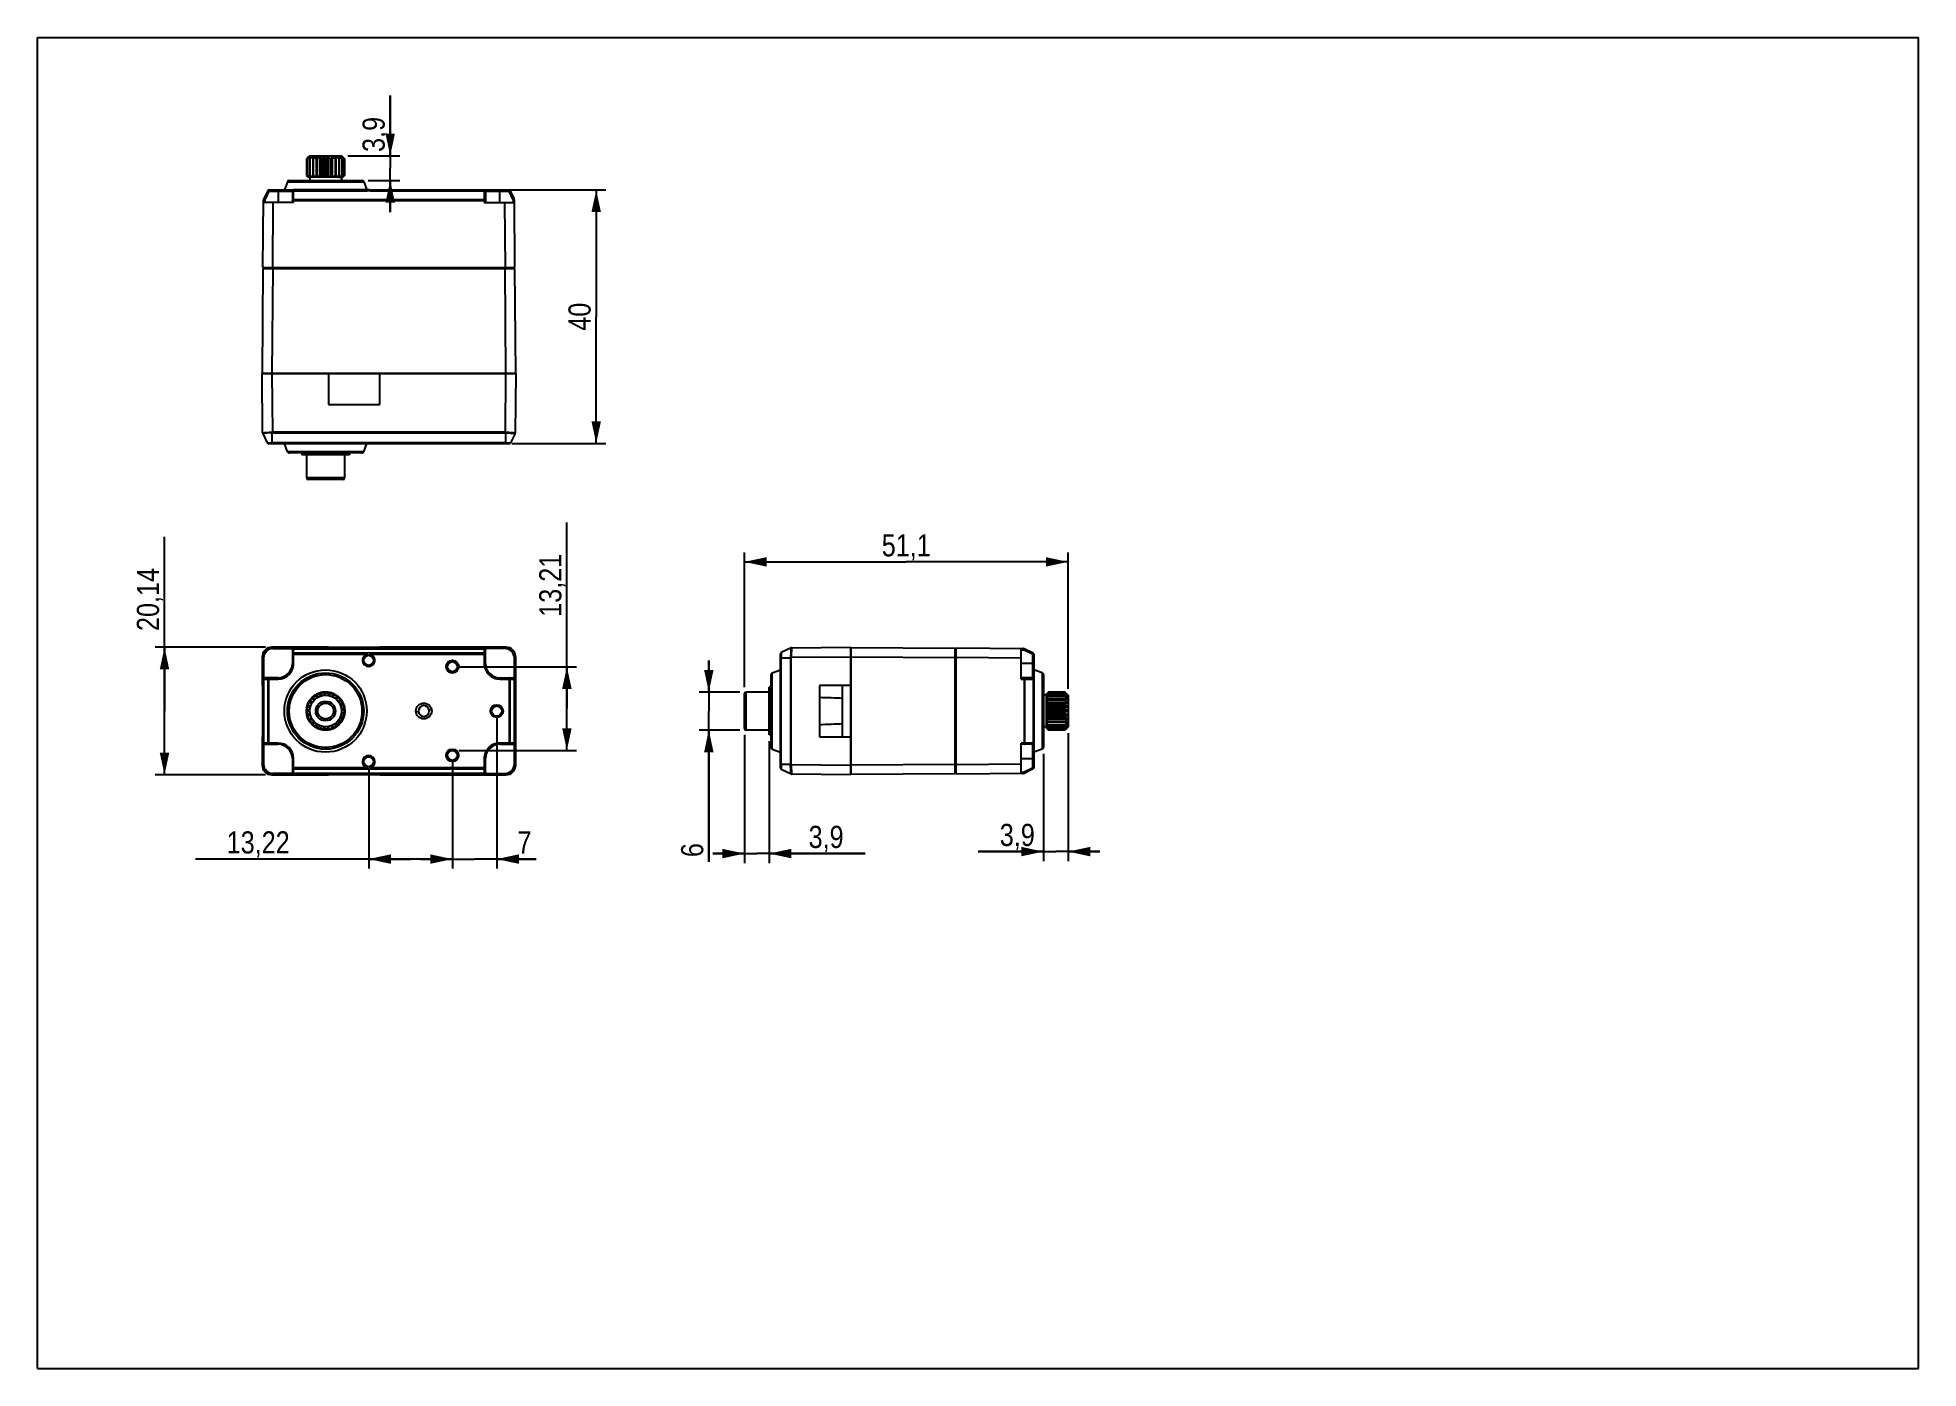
# Model space of a CAD drawing. Header units: millimetres. Extents: x 0 to 297, y 0 to 210.
import ezdxf

# ---------------------------------------------------------------- set-up
doc = ezdxf.new("R2010")
doc.units = ezdxf.units.MM
doc.header["$LTSCALE"] = 16.335
doc.layers.get('0').update_dxf_attribs({"linetype": 'CONTINUOUS'})
doc.styles.get("Standard").update_dxf_attribs({"font": 'txt', "width": 0.85})
doc.dimstyles.new('DIMSTYLE_1', dxfattribs={"dimtxt": 3.5, "dimasz": 3.5, "dimexe": 0.18, "dimexo": 0.0625, "dimgap": 0.09, "dimtad": 1, "dimdsep": 46, "dimtxsty": 'Standard', "dimblk": '_FILLED', "dimblk1": '_FILLED', "dimblk2": '_FILLED', "dimcen": 0.09, "dimadec": 0, "dimazin": 0, "dimtp": 0.1, "dimtm": 0.1, "dimtfac": 1, "dimtofl": 0, "dimtmove": 0, "dimatfit": 3, "dimldrblk": '_FILLED', "dimfxl": 1, "dimtolj": 1, "dimarcsym": 0})
doc.dimstyles.new('DIMSTYLE_2', dxfattribs={"dimtxt": 3.5, "dimasz": 3.5, "dimexe": 0.18, "dimexo": 0.0625, "dimgap": 0.09, "dimtad": 1, "dimdsep": 46, "dimtxsty": 'Standard', "dimblk": '_FILLED', "dimblk1": '_FILLED', "dimblk2": '_FILLED', "dimcen": 0.09, "dimadec": 0, "dimazin": 0, "dimtp": 0.3, "dimtm": 0.3, "dimtfac": 1, "dimtofl": 0, "dimtmove": 0, "dimatfit": 3, "dimldrblk": '_FILLED', "dimfxl": 1, "dimtolj": 1, "dimarcsym": 0})
doc.dimstyles.new('DIMSTYLE_3', dxfattribs={"dimtxt": 3.5, "dimasz": 3.5, "dimexe": 0.18, "dimexo": 0.0625, "dimgap": 0.09, "dimtad": 1, "dimdsep": 46, "dimtxsty": 'Standard', "dimblk": '_FILLED', "dimblk1": '_FILLED', "dimblk2": '_FILLED', "dimcen": 0.09, "dimadec": 0, "dimazin": 0, "dimtp": 0.2, "dimtm": 0.2, "dimtfac": 1, "dimtofl": 0, "dimtmove": 0, "dimatfit": 3, "dimldrblk": '_FILLED', "dimfxl": 1, "dimtolj": 1, "dimarcsym": 0})

msp = doc.modelspace()

# ---------------------------------------------------------------- blocks, each defined once
blk = doc.blocks.new('_FILLED')
at = {"color": 0, "linetype": 'ByBlock'}
blk.add_solid([(0, 0), (-1, 0.214), (-1, -0.214)], dxfattribs=at)
blk = doc.blocks.new('*D1')
at = {"color": 2, "linetype": 'Continuous'}
for p, q in [((105.99, 106.73), (105.99, 111.73)), ((105.99, 111.73), (105.99, 103.73)), ((110.87, 106.73), (104.49, 106.73)), ((105.99, 79.91), (105.99, 103.73)), ((110.87, 100.73), (104.49, 100.73)), ((105.99, 100.73), (105.99, 79.91))]:
    blk.add_line(p, q, dxfattribs=at)
at = {"color": 2, "linetype": 'Continuous', "xscale": 3.5, "yscale": 3.5, "zscale": 3.5}
for p, rotation in [((105.99, 106.73), 270), ((105.99, 100.73), 90)]:
    blk.add_blockref('_FILLED', p, dxfattribs=dict(at, rotation=rotation))
at = {"color": 2, "linetype": 'Continuous', "insert": (101.61, 82.89), "char_height": 3.5, "width": 2.975, "attachment_point": 3, "rotation": 90, "line_spacing_factor": 0.9}
blk.add_mtext('6', dxfattribs=at)
blk = doc.blocks.new('*D2')
at = {"color": 2, "linetype": 'Continuous'}
for p, q in [((111.62, 99.98), (111.62, 79.74)), ((115.52, 98.98), (115.52, 79.74)), ((111.62, 81.24), (106.62, 81.24)), ((106.62, 81.24), (113.57, 81.24)), ((130.68, 81.24), (113.57, 81.24)), ((115.52, 81.24), (130.68, 81.24))]:
    blk.add_line(p, q, dxfattribs=at)
at = {"color": 2, "linetype": 'Continuous', "xscale": 3.5, "yscale": 3.5, "zscale": 3.5}
blk.add_blockref('_FILLED', (111.62, 81.24), dxfattribs=at)
at = {"color": 2, "linetype": 'Continuous', "xscale": 3.5, "yscale": 3.5, "zscale": 3.5, "rotation": 180}
blk.add_blockref('_FILLED', (115.52, 81.24), dxfattribs=at)
at = {"color": 2, "linetype": 'Continuous', "insert": (121.75, 85.62), "char_height": 3.5, "width": 8.925, "attachment_point": 1, "line_spacing_factor": 0.9}
blk.add_mtext('3,9', dxfattribs=at)
blk = doc.blocks.new('*D3')
at = {"color": 2, "linetype": 'Continuous'}
for p, q in [((162.72, 100.23), (162.72, 80.05)), ((158.82, 96.99), (158.82, 80.05)), ((158.82, 81.55), (148.54, 81.55)), ((148.54, 81.55), (160.77, 81.55)), ((167.72, 81.55), (160.77, 81.55)), ((162.72, 81.55), (167.72, 81.55))]:
    blk.add_line(p, q, dxfattribs=at)
at = {"color": 2, "linetype": 'Continuous', "xscale": 3.5, "yscale": 3.5, "zscale": 3.5}
blk.add_blockref('_FILLED', (158.82, 81.55), dxfattribs=at)
at = {"color": 2, "linetype": 'Continuous', "xscale": 3.5, "yscale": 3.5, "zscale": 3.5, "rotation": 180}
blk.add_blockref('_FILLED', (162.72, 81.55), dxfattribs=at)
at = {"color": 2, "linetype": 'Continuous', "insert": (157.47, 85.93), "char_height": 3.5, "width": 8.925, "attachment_point": 3, "line_spacing_factor": 0.9}
blk.add_mtext('3,9', dxfattribs=at)
blk = doc.blocks.new('*D4')
at = {"color": 2, "linetype": 'Continuous'}
for p, q in [((111.62, 107.48), (111.62, 128.77)), ((162.72, 107.23), (162.72, 128.77)), ((111.62, 127.27), (137.17, 127.27)), ((162.72, 127.27), (137.17, 127.27))]:
    blk.add_line(p, q, dxfattribs=at)
at = {"color": 2, "linetype": 'Continuous', "xscale": 3.5, "yscale": 3.5, "zscale": 3.5, "rotation": 180}
blk.add_blockref('_FILLED', (111.62, 127.27), dxfattribs=at)
at = {"color": 2, "linetype": 'Continuous', "xscale": 3.5, "yscale": 3.5, "zscale": 3.5}
blk.add_blockref('_FILLED', (162.72, 127.27), dxfattribs=at)
at = {"color": 2, "linetype": 'Continuous', "insert": (137.17, 131.64), "char_height": 3.5, "width": 11.9, "attachment_point": 2, "line_spacing_factor": 0.9}
blk.add_mtext('51,1', dxfattribs=at)
blk = doc.blocks.new('*D5')
at = {"color": 2, "linetype": 'Continuous'}
for p, q in [((20.04, 103.73), (20.04, 131.23)), ((36.01, 113.8), (18.54, 113.8)), ((20.04, 113.8), (20.04, 103.73)), ((20.04, 93.66), (20.04, 103.73)), ((36.01, 93.66), (18.54, 93.66))]:
    blk.add_line(p, q, dxfattribs=at)
at = {"color": 2, "linetype": 'Continuous', "xscale": 3.5, "yscale": 3.5, "zscale": 3.5}
for p, rotation in [((20.04, 113.8), 90), ((20.04, 93.66), 270)]:
    blk.add_blockref('_FILLED', p, dxfattribs=dict(at, rotation=rotation))
at = {"color": 2, "linetype": 'Continuous', "insert": (15.67, 116.36), "char_height": 3.5, "width": 14.875, "attachment_point": 1, "rotation": 90, "line_spacing_factor": 0.9}
blk.add_mtext('20,14', dxfattribs=at)
blk = doc.blocks.new('*D6')
at = {"color": 2, "linetype": 'Continuous'}
for p, q in [((65.5, 95.73), (65.5, 78.87)), ((52.28, 94.73), (52.28, 78.87)), ((58.89, 80.37), (24.94, 80.37)), ((52.28, 80.37), (58.89, 80.37)), ((65.5, 80.37), (58.89, 80.37))]:
    blk.add_line(p, q, dxfattribs=at)
at = {"color": 2, "linetype": 'Continuous', "xscale": 3.5, "yscale": 3.5, "zscale": 3.5, "rotation": 180}
blk.add_blockref('_FILLED', (52.28, 80.37), dxfattribs=at)
at = {"color": 2, "linetype": 'Continuous', "xscale": 3.5, "yscale": 3.5, "zscale": 3.5}
blk.add_blockref('_FILLED', (65.5, 80.37), dxfattribs=at)
at = {"color": 2, "linetype": 'Continuous', "insert": (39.81, 84.75), "char_height": 3.5, "width": 14.875, "attachment_point": 3, "line_spacing_factor": 0.9}
blk.add_mtext('13,22', dxfattribs=at)
blk = doc.blocks.new('*D7')
at = {"color": 2, "linetype": 'Continuous'}
for p, q in [((72.5, 102.73), (72.5, 78.87)), ((65.5, 94.94), (65.5, 78.87)), ((65.5, 80.37), (60.5, 80.37)), ((60.5, 80.37), (69, 80.37)), ((78.75, 80.37), (69, 80.37)), ((72.5, 80.37), (78.75, 80.37))]:
    blk.add_line(p, q, dxfattribs=at)
at = {"color": 2, "linetype": 'Continuous', "xscale": 3.5, "yscale": 3.5, "zscale": 3.5}
blk.add_blockref('_FILLED', (65.5, 80.37), dxfattribs=at)
at = {"color": 2, "linetype": 'Continuous', "xscale": 3.5, "yscale": 3.5, "zscale": 3.5, "rotation": 180}
blk.add_blockref('_FILLED', (72.5, 80.37), dxfattribs=at)
at = {"color": 2, "linetype": 'Continuous', "insert": (75.78, 84.74), "char_height": 3.5, "width": 2.975, "attachment_point": 1, "line_spacing_factor": 0.9}
blk.add_mtext('7', dxfattribs=at)
blk = doc.blocks.new('*D8')
at = {"color": 2, "linetype": 'Continuous'}
for p, q in [((83.58, 104.13), (83.58, 133.48)), ((66.5, 110.73), (85.08, 110.73)), ((83.58, 110.73), (83.58, 104.13)), ((83.58, 97.52), (83.58, 104.13)), ((66.5, 97.52), (85.08, 97.52))]:
    blk.add_line(p, q, dxfattribs=at)
at = {"color": 2, "linetype": 'Continuous', "xscale": 3.5, "yscale": 3.5, "zscale": 3.5}
for p, rotation in [((83.58, 110.73), 90), ((83.58, 97.52), 270)]:
    blk.add_blockref('_FILLED', p, dxfattribs=dict(at, rotation=rotation))
at = {"color": 2, "linetype": 'Continuous', "insert": (79.21, 118.6), "char_height": 3.5, "width": 14.875, "attachment_point": 1, "rotation": 90, "line_spacing_factor": 0.9}
blk.add_mtext('13,21', dxfattribs=at)
blk = doc.blocks.new('*D9')
at = {"color": 2, "linetype": 'Continuous'}
for p, q in [((55.68, 191.36), (55.68, 200.88)), ((55.68, 200.88), (55.68, 189.41)), ((48.98, 191.36), (57.18, 191.36)), ((52.22, 187.46), (57.18, 187.46)), ((55.68, 182.46), (55.68, 189.41)), ((55.68, 187.46), (55.68, 182.46))]:
    blk.add_line(p, q, dxfattribs=at)
at = {"color": 2, "linetype": 'Continuous', "xscale": 3.5, "yscale": 3.5, "zscale": 3.5}
for p, rotation in [((55.68, 191.36), 270.0000000002), ((55.68, 187.46), 90.00000000280001)]:
    blk.add_blockref('_FILLED', p, dxfattribs=dict(at, rotation=rotation))
at = {"color": 2, "linetype": 'Continuous', "insert": (51.31, 191.96), "char_height": 3.5, "width": 8.925, "attachment_point": 1, "rotation": 90, "line_spacing_factor": 0.9}
blk.add_mtext('3,9', dxfattribs=at)
blk = doc.blocks.new('*D10')
at = {"color": 2, "linetype": 'Continuous'}
for p, q in [((71.53, 185.96), (89.71, 185.96)), ((88.21, 185.96), (88.21, 165.96)), ((88.21, 145.96), (88.21, 165.96)), ((74.9, 145.96), (89.71, 145.96))]:
    blk.add_line(p, q, dxfattribs=at)
at = {"color": 2, "linetype": 'Continuous', "xscale": 3.5, "yscale": 3.5, "zscale": 3.5}
for p, rotation in [((88.21, 185.96), 90), ((88.21, 145.96), 270)]:
    blk.add_blockref('_FILLED', p, dxfattribs=dict(at, rotation=rotation))
at = {"color": 2, "linetype": 'Continuous', "insert": (83.83, 165.96), "char_height": 3.5, "width": 5.95, "attachment_point": 2, "rotation": 90, "line_spacing_factor": 0.9}
blk.add_mtext('40', dxfattribs=at)

# ---------------------------------------------------------------- dimensions: what is measured, and where the dimension line sits
at = {"color": 2, "linetype": 'Continuous'}
for base, p1, p2, angle, dimstyle, picture, middle in [((55.684, 191.361), (52.219, 187.461), (48.977, 191.361), 90, 'DIMSTYLE_1', '*D9', (53.059, 196.422)), ((88.205, 185.961), (74.895, 145.961), (71.527, 185.961), 90, 'DIMSTYLE_2', '*D10', (86.913, 163.301)), ((20.043, 93.664), (36.006, 113.805), (36.006, 93.664), 270, 'DIMSTYLE_3', '*D5', (17.418, 123.793)), ((83.582, 97.524), (66.497, 110.734), (66.497, 97.524), 270, 'DIMSTYLE_3', '*D8', (80.957, 126.038)), ((105.987, 100.734), (110.87, 106.734), (110.87, 100.734), 270, 'DIMSTYLE_1', '*D1', (104.695, 78.741)), ((65.497, 80.369), (72.497, 102.734), (65.497, 94.944), 180, 'DIMSTYLE_3', '*D7', (77.265, 82.994)), ((158.82, 81.554), (162.72, 100.234), (158.82, 96.99), 180, 'DIMSTYLE_1', '*D3', (144.081, 84.179))]:
    dim = msp.add_linear_dim(base=base, p1=p1, p2=p2, angle=angle, dimstyle=dimstyle, dxfattribs=at)
    dim.commit()
    dim.dimension.update_dxf_attribs({"geometry": picture, "text_midpoint": middle, "dimtype": 160})
for base, p1, p2, dimstyle, picture, middle in [((162.72, 127.266), (111.62, 107.484), (162.72, 107.234), 'DIMSTYLE_2', '*D4', (131.22, 129.891)), ((115.52, 81.243), (111.62, 99.984), (115.52, 98.984), 'DIMSTYLE_1', '*D2', (126.217, 83.868)), ((65.497, 80.373), (52.277, 94.734), (65.497, 95.734), 'DIMSTYLE_3', '*D6', (17.502, 82.998))]:
    dim = msp.add_linear_dim(base=base, p1=p1, p2=p2, dimstyle=dimstyle, dxfattribs=at)
    dim.commit()
    dim.dimension.update_dxf_attribs({"geometry": picture, "text_midpoint": middle, "dimtype": 160})

# ---------------------------------------------------------------- linework, layer by layer
at = {"color": 7, "linetype": 'Continuous'}
for p, q in [((0, 0), (0, 210)), ((0, 210), (297, 210)), ((297, 0), (297, 210)), ((42.486, 190.861), (42.486, 188.261)), ((42.486, 190.861), (42.501, 190.861)), ((42.501, 188.261), (42.501, 190.861)), ((42.641, 190.861), (42.641, 188.261)), ((42.641, 190.861), (42.69, 190.861)), ((42.69, 188.261), (42.69, 190.861)), ((42.977, 191.361), (42.834, 191.218)), ((42.877, 191.26), (42.877, 191.261)), ((42.916, 191.24), (42.916, 191.217)), ((42.934, 191.24), (42.927, 191.231)), ((42.973, 190.861), (42.973, 188.261)), ((42.973, 190.861), (43.055, 190.861)), ((42.977, 191.361), (47.977, 191.361)), ((43.055, 188.261), (43.055, 190.861)), ((43.135, 191.24), (43.135, 191.171)), ((43.173, 191.24), (43.164, 191.224)), ((43.463, 190.861), (43.463, 188.261)), ((43.463, 190.861), (43.571, 190.861)), ((43.502, 191.24), (43.502, 191.023)), ((43.556, 191.24), (43.554, 191.232)), ((43.571, 188.261), (43.571, 190.861)), ((43.993, 191.24), (43.993, 187.961)), ((44.06, 187.961), (44.06, 191.24)), ((44.079, 190.861), (44.079, 188.261)), ((44.079, 190.861), (44.207, 190.861)), ((44.207, 188.261), (44.207, 190.861)), ((44.577, 191.24), (44.577, 187.961)), ((44.653, 187.961), (44.653, 191.24)), ((44.783, 190.861), (44.783, 188.261)), ((44.783, 190.861), (44.923, 190.861)), ((44.923, 188.261), (44.923, 190.861)), ((45.217, 191.24), (45.217, 187.961)), ((45.298, 187.961), (45.298, 191.24)), ((45.531, 190.861), (45.531, 188.261)), ((45.531, 190.861), (45.674, 190.861)), ((45.674, 188.261), (45.674, 190.861)), ((45.874, 191.24), (45.874, 187.961)), ((45.953, 187.961), (45.953, 191.24)), ((46.275, 190.861), (46.275, 188.261)), ((46.275, 190.861), (46.412, 190.861)), ((46.412, 188.261), (46.412, 190.861)), ((46.506, 191.24), (46.506, 187.961)), ((46.579, 187.961), (46.579, 191.24)), ((46.969, 190.861), (46.969, 188.261)), ((46.969, 190.861), (47.091, 190.861)), ((47.073, 191.24), (47.073, 191.242)), ((47.091, 188.261), (47.091, 190.861)), ((47.136, 187.961), (47.136, 191.24)), ((47.545, 191.225), (47.54, 191.24)), ((47.553, 191.2), (47.545, 191.225)), ((47.569, 190.861), (47.569, 188.261)), ((47.569, 190.861), (47.669, 190.861)), ((47.588, 191.1), (47.588, 191.24)), ((47.669, 188.261), (47.669, 190.861)), ((47.886, 191.226), (47.877, 191.24)), ((47.908, 191.19), (47.908, 191.24)), ((47.977, 191.361), (48.431, 190.907)), ((48.038, 190.861), (48.038, 188.261)), ((48.038, 190.861), (48.11, 190.861)), ((48.048, 191.259), (48.048, 191.26)), ((48.068, 191.234), (48.063, 191.24)), ((48.075, 191.226), (48.075, 191.24)), ((48.11, 188.261), (48.11, 190.861)), ((48.346, 190.861), (48.346, 188.261)), ((48.346, 190.861), (48.384, 190.861)), ((48.384, 188.261), (48.384, 190.861)), ((48.428, 190.906), (48.474, 190.861)), ((48.474, 190.861), (48.474, 188.261)), ((48.477, 188.261), (48.477, 190.861)), ((39.451, 187.264), (38.977, 185.961)), ((39.451, 187.264), (51.502, 187.264)), ((39.733, 187.461), (51.221, 187.461)), ((42.501, 188.261), (42.486, 188.261)), ((42.69, 188.261), (42.641, 188.261)), ((43.51, 187.961), (42.777, 187.961)), ((43.055, 188.261), (42.973, 188.261)), ((42.977, 187.961), (42.977, 187.461)), ((43.571, 188.261), (43.463, 188.261)), ((43.502, 188.099), (43.502, 187.961)), ((44.06, 187.961), (43.536, 187.961)), ((47.587, 187.961), (44.064, 187.961)), ((44.207, 188.261), (44.079, 188.261)), ((44.923, 188.261), (44.783, 188.261)), ((45.674, 188.261), (45.531, 188.261)), ((46.412, 188.261), (46.275, 188.261)), ((47.091, 188.261), (46.969, 188.261)), ((47.669, 188.261), (47.569, 188.261)), ((47.588, 187.961), (47.588, 188.022)), ((47.588, 187.961), (48.177, 187.961)), ((47.977, 187.961), (47.977, 187.461)), ((48.11, 188.261), (48.038, 188.261)), ((48.177, 187.961), (48.431, 188.215)), ((48.384, 188.261), (48.346, 188.261)), ((51.502, 187.264), (51.977, 185.961)), ((35.577, 173.711), (35.671, 184.429)), ((35.671, 184.429), (35.871, 184.427)), ((36.329, 185.847), (35.69, 184.514)), ((35.871, 184.427), (35.69, 184.514)), ((35.871, 184.427), (35.866, 183.961)), ((36.51, 185.761), (35.871, 184.427)), ((36.329, 185.847), (36.51, 185.761)), ((36.51, 185.761), (36.51, 185.961)), ((36.51, 185.961), (40.421, 185.961)), ((36.51, 185.761), (40.227, 185.761)), ((37.977, 185.961), (37.977, 183.961)), ((40.227, 185.761), (40.227, 183.961)), ((40.427, 183.961), (40.427, 185.961)), ((52.063, 185.961), (40.427, 185.961)), ((40.427, 185.847), (52.063, 185.847)), ((70.527, 184.407), (40.427, 184.407)), ((40.427, 184.323), (70.527, 184.323)), ((52.09, 185.837), (52.063, 185.961)), ((52.414, 185.961), (52.139, 185.961)), ((52.49, 185.961), (52.463, 185.836)), ((52.49, 185.961), (74.443, 185.961)), ((52.49, 185.847), (70.527, 185.847)), ((70.527, 185.961), (70.527, 183.961)), ((70.668, 185.902), (70.606, 185.84)), ((70.727, 185.761), (70.727, 183.961)), ((70.727, 185.761), (74.443, 185.761)), ((72.977, 183.961), (72.977, 185.961)), ((74.443, 185.961), (74.443, 185.761)), ((74.443, 185.761), (74.624, 185.847)), ((75.083, 184.427), (74.443, 185.761)), ((74.624, 185.847), (75.263, 184.514)), ((75.263, 184.514), (75.083, 184.427)), ((75.083, 184.427), (75.283, 184.429)), ((75.083, 184.427), (75.087, 183.961)), ((75.376, 173.711), (75.283, 184.429)), ((40.427, 183.961), (35.666, 183.961)), ((37.166, 183.961), (37.077, 173.711)), ((70.527, 183.961), (75.287, 183.961)), ((73.876, 173.711), (73.787, 183.961)), ((35.511, 157.061), (35.627, 173.561)), ((35.577, 173.711), (75.376, 173.711)), ((35.627, 173.561), (75.327, 173.561)), ((37.127, 173.561), (37.011, 157.061)), ((73.942, 157.061), (73.827, 173.561)), ((75.327, 173.561), (75.442, 157.061)), ((35.538, 147.63), (35.456, 157.011)), ((35.456, 157.011), (75.497, 157.011)), ((35.511, 157.061), (75.442, 157.061)), ((35.627, 157.061), (35.627, 157.011)), ((37.006, 157.011), (37.087, 147.736)), ((37.127, 157.011), (37.127, 157.061)), ((45.927, 157.011), (45.927, 152.111)), ((54.027, 152.111), (54.027, 157.011)), ((73.827, 157.061), (73.827, 157.011)), ((73.866, 147.736), (73.947, 157.011)), ((75.327, 157.011), (75.327, 157.061)), ((75.497, 157.011), (75.415, 147.63)), ((45.927, 152.111), (54.027, 152.111)), ((35.538, 147.63), (35.539, 147.612)), ((35.538, 147.63), (35.539, 147.612)), ((35.539, 147.612), (35.541, 147.594)), ((35.539, 147.612), (35.541, 147.594)), ((35.541, 147.594), (35.546, 147.577)), ((35.541, 147.594), (35.546, 147.577)), ((35.546, 147.577), (35.551, 147.56)), ((35.551, 147.56), (35.558, 147.545)), ((35.551, 147.56), (35.558, 147.545)), ((35.558, 147.545), (36.263, 146.074)), ((35.558, 147.545), (35.558, 147.545)), ((36.263, 146.074), (37.058, 146.074)), ((36.443, 145.961), (74.51, 145.961)), ((37.087, 147.736), (37.053, 147.735)), ((37.058, 145.961), (37.058, 147.651)), ((73.895, 146.074), (37.058, 146.074)), ((37.087, 147.652), (37.087, 147.736)), ((73.866, 147.736), (37.087, 147.736)), ((37.087, 147.651), (73.866, 147.651)), ((39.451, 144.658), (38.977, 145.961)), ((51.502, 144.658), (51.977, 145.961)), ((73.866, 147.736), (73.866, 147.652)), ((73.9, 147.735), (73.866, 147.736)), ((73.895, 147.651), (73.895, 145.961)), ((73.895, 146.074), (74.691, 146.074)), ((75.395, 147.545), (74.69, 146.074)), ((75.396, 147.545), (75.395, 147.545)), ((75.407, 147.577), (75.412, 147.594)), ((51.502, 144.658), (39.451, 144.658)), ((51.221, 144.461), (39.733, 144.461)), ((41.727, 144.461), (41.727, 144.161)), ((49.227, 144.161), (41.727, 144.161)), ((42.477, 144.161), (42.477, 140.511)), ((48.477, 144.161), (48.477, 140.511)), ((49.227, 144.461), (49.227, 144.161)), ((48.477, 140.511), (42.477, 140.511)), ((48.227, 140.261), (42.727, 140.261)), ((45.927, 113.805), (37.006, 113.805)), ((37.011, 113.75), (37.166, 113.594)), ((73.942, 113.75), (37.011, 113.75)), ((37.077, 113.684), (73.876, 113.684)), ((37.166, 113.594), (40.427, 113.594)), ((40.227, 113.391), (40.227, 111.234)), ((40.427, 111.235), (40.427, 113.591)), ((70.527, 113.591), (40.427, 113.591)), ((40.427, 113.572), (70.527, 113.572)), ((52.063, 112.881), (40.427, 112.881)), ((45.927, 113.75), (45.927, 113.805)), ((54.027, 113.762), (45.927, 113.762)), ((52.106, 112.506), (52.063, 112.881)), ((52.49, 112.881), (52.447, 112.506)), ((70.527, 112.881), (52.49, 112.881)), ((54.027, 113.75), (54.027, 113.805)), ((73.947, 113.805), (54.027, 113.805)), ((73.787, 113.594), (70.527, 113.594)), ((70.527, 113.591), (70.527, 111.234)), ((70.727, 111.234), (70.727, 113.391)), ((73.787, 113.594), (73.942, 113.75)), ((119.011, 113.704), (117.434, 112.948)), ((117.434, 112.948), (117.434, 112.153)), ((119.017, 113.707), (119.01, 113.704)), ((119.01, 113.704), (119.01, 113.704)), ((119.095, 113.723), (119.096, 113.724)), ((119.096, 113.724), (128.37, 113.805)), ((128.37, 113.805), (128.37, 93.664)), ((128.42, 113.634), (128.37, 113.634)), ((128.42, 113.75), (128.42, 93.719)), ((128.42, 113.75), (144.92, 113.634)), ((144.92, 93.834), (144.92, 113.634)), ((145.07, 93.785), (145.07, 113.684)), ((145.07, 113.684), (155.682, 113.591)), ((155.32, 108.784), (155.32, 113.594)), ((155.32, 113.394), (155.68, 113.391)), ((155.682, 113.591), (155.68, 113.391)), ((155.68, 113.391), (155.767, 113.572)), ((157.12, 112.701), (155.68, 113.391)), ((157.207, 112.881), (155.767, 113.572)), ((157.207, 112.881), (157.12, 112.701)), ((35.456, 112.255), (35.456, 107.784)), ((35.511, 112.25), (35.511, 95.219)), ((35.666, 112.095), (35.511, 112.25)), ((35.577, 95.285), (35.577, 112.184)), ((35.666, 112.095), (35.666, 108.784)), ((40.227, 112.701), (52.063, 112.701)), ((40.427, 111.234), (40.227, 111.234)), ((52.063, 112.701), (52.106, 112.506)), ((52.447, 112.506), (52.49, 112.701)), ((52.49, 112.701), (70.727, 112.701)), ((70.727, 111.234), (70.527, 111.234)), ((75.442, 112.25), (75.287, 112.095)), ((75.287, 108.784), (75.287, 112.095)), ((75.376, 112.184), (75.376, 95.285)), ((75.442, 95.219), (75.442, 112.25)), ((75.497, 95.214), (75.497, 112.255)), ((116.018, 109.76), (117.32, 110.234)), ((117.32, 94.701), (117.32, 112.768)), ((117.434, 112.153), (117.32, 112.153)), ((117.434, 95.315), (117.434, 112.153)), ((117.434, 112.153), (118.905, 112.153)), ((118.989, 112.173), (118.905, 112.175)), ((118.905, 112.153), (118.905, 95.315)), ((118.905, 112.153), (118.989, 112.153)), ((128.37, 112.255), (118.989, 112.173)), ((118.989, 95.315), (118.989, 112.153)), ((128.37, 112.134), (128.42, 112.134)), ((144.92, 112.134), (128.42, 112.25)), ((155.32, 112.095), (145.07, 112.184)), ((157.32, 111.234), (155.32, 111.234)), ((157.12, 112.701), (157.32, 112.701)), ((157.12, 112.701), (157.12, 108.984)), ((157.32, 112.701), (157.32, 108.79)), ((158.623, 109.76), (157.32, 110.234)), ((35.511, 107.784), (35.456, 107.784)), ((35.499, 107.784), (35.499, 99.684)), ((35.671, 108.784), (35.671, 98.684)), ((35.671, 108.784), (37.977, 108.784)), ((35.69, 98.684), (35.69, 108.784)), ((37.977, 108.984), (35.866, 108.984)), ((36.329, 108.784), (36.329, 98.684)), ((36.51, 98.484), (36.51, 108.984)), ((37.977, 108.984), (37.977, 108.784)), ((72.977, 108.984), (75.087, 108.984)), ((72.977, 108.784), (72.977, 108.984)), ((72.977, 108.784), (75.283, 108.784)), ((74.443, 108.984), (74.443, 98.484)), ((74.624, 98.684), (74.624, 108.784)), ((75.263, 108.784), (75.263, 98.684)), ((75.283, 98.684), (75.283, 108.784)), ((115.52, 99.984), (115.52, 107.484)), ((115.82, 107.484), (115.52, 107.484)), ((115.82, 97.99), (115.82, 109.478)), ((116.018, 97.708), (116.018, 109.76)), ((123.47, 107.784), (123.47, 99.684)), ((128.37, 107.784), (123.47, 107.784)), ((127.12, 99.684), (127.12, 107.784)), ((157.12, 108.984), (155.32, 108.984)), ((155.32, 108.784), (157.32, 108.784)), ((155.788, 108.784), (155.788, 98.684)), ((155.873, 98.684), (155.873, 108.784)), ((157.207, 108.784), (157.207, 98.684)), ((157.32, 108.784), (157.32, 94.768)), ((158.623, 109.76), (158.623, 97.708)), ((158.82, 109.478), (158.82, 97.99)), ((42.499, 104.102), (42.857, 103.83)), ((42.942, 104.4), (42.52, 104.243)), ((42.684, 104.831), (42.963, 104.478)), ((43.187, 105.01), (42.74, 104.963)), ((43.044, 105.491), (43.227, 105.08)), ((43.576, 105.539), (43.131, 105.605)), ((43.558, 106.04), (43.633, 105.597)), ((44.084, 105.955), (43.67, 106.129)), ((44.191, 106.445), (44.154, 105.997)), ((44.68, 106.231), (44.322, 106.503)), ((44.906, 106.68), (44.758, 106.255)), ((45.326, 106.351), (45.047, 106.703)), ((45.656, 106.729), (45.407, 106.354)), ((45.982, 106.306), (45.799, 106.717)), ((46.395, 106.59), (46.061, 106.289)), ((46.606, 106.1), (46.531, 106.543)), ((47.077, 106.272), (46.678, 106.064)), ((47.158, 105.745), (47.196, 106.193)), ((47.657, 105.794), (47.22, 105.692)), ((47.605, 105.263), (47.753, 105.688)), ((48.101, 105.187), (47.652, 105.197)), ((47.919, 104.686), (48.168, 105.06)), ((48.38, 104.489), (47.947, 104.61)), ((48.079, 104.049), (48.413, 104.349)), ((48.477, 103.743), (48.087, 103.968)), ((111.62, 100.984), (111.62, 106.484)), ((111.87, 100.734), (111.87, 106.734)), ((115.52, 106.734), (111.87, 106.734)), ((159.32, 106.234), (158.82, 106.234)), ((159.32, 106.434), (159.345, 106.459)), ((159.32, 106.434), (159.339, 106.453)), ((159.32, 105.582), (159.32, 106.434)), ((159.33, 105.997), (159.32, 105.997)), ((159.574, 105.597), (159.32, 105.597)), ((159.32, 101.037), (159.32, 105.553)), ((162.599, 105.08), (159.32, 105.08)), ((159.32, 105.01), (162.599, 105.01)), ((162.599, 104.478), (159.32, 104.478)), ((159.32, 104.4), (162.599, 104.4)), ((159.339, 106.453), (159.342, 106.456)), ((159.342, 106.456), (159.345, 106.459)), ((159.62, 106.729), (159.608, 106.717)), ((159.62, 106.729), (162.22, 106.729)), ((162.22, 106.703), (159.62, 106.703)), ((159.62, 106.68), (159.62, 106.703)), ((159.62, 106.68), (162.22, 106.68)), ((162.22, 106.503), (159.62, 106.503)), ((159.62, 106.445), (159.62, 106.503)), ((159.62, 106.445), (162.22, 106.445)), ((162.22, 106.129), (159.62, 106.129)), ((159.62, 106.04), (159.62, 106.129)), ((159.62, 106.04), (162.22, 106.04)), ((162.22, 105.605), (159.62, 105.605)), ((159.62, 105.491), (159.62, 105.605)), ((159.62, 105.491), (162.22, 105.491)), ((162.22, 104.963), (159.62, 104.963)), ((159.62, 104.831), (159.62, 104.963)), ((159.62, 104.831), (162.22, 104.831)), ((162.22, 104.243), (159.62, 104.243)), ((159.62, 104.102), (159.62, 104.243)), ((159.62, 104.102), (162.22, 104.102)), ((162.22, 106.729), (162.233, 106.717)), ((162.22, 106.703), (162.22, 106.68)), ((162.22, 106.503), (162.22, 106.445)), ((162.22, 106.129), (162.22, 106.04)), ((162.22, 105.605), (162.22, 105.491)), ((162.22, 104.963), (162.22, 104.831)), ((162.22, 104.243), (162.22, 104.102)), ((162.599, 105.597), (162.267, 105.597)), ((162.599, 105.997), (162.51, 105.997)), ((162.599, 106.255), (162.568, 106.255)), ((162.599, 105.955), (162.583, 105.963)), ((162.599, 106.231), (162.588, 106.24)), ((162.599, 105.539), (162.589, 105.541)), ((162.599, 106.354), (162.596, 106.354)), ((162.72, 106.234), (162.621, 106.333)), ((162.72, 106.234), (162.72, 101.234)), ((39.734, 103.844), (39.452, 103.85)), ((42.856, 103.749), (42.486, 103.492)), ((42.501, 103.35), (42.916, 103.175)), ((42.934, 103.097), (42.641, 102.756)), ((42.69, 102.622), (43.135, 102.556)), ((43.173, 102.484), (42.973, 102.082)), ((43.055, 101.964), (43.502, 102.011)), ((43.556, 101.951), (43.463, 101.511)), ((43.571, 101.417), (43.993, 101.574)), ((44.06, 101.529), (44.079, 101.08)), ((44.207, 101.016), (44.577, 101.273)), ((44.653, 101.246), (44.783, 100.816)), ((44.923, 100.786), (45.217, 101.126)), ((45.298, 101.12), (45.531, 100.735)), ((45.674, 100.741), (45.874, 101.144)), ((45.953, 101.157), (46.275, 100.843)), ((46.412, 100.884), (46.506, 101.324)), ((46.579, 101.357), (46.969, 101.132)), ((47.091, 101.206), (47.073, 101.655)), ((47.136, 101.706), (47.569, 101.585)), ((47.669, 101.687), (47.54, 102.118)), ((47.588, 102.182), (48.038, 102.173)), ((48.11, 102.297), (47.877, 102.682)), ((47.908, 102.756), (48.346, 102.859)), ((48.384, 102.997), (48.063, 103.312)), ((48.075, 103.392), (48.474, 103.6)), ((51.501, 103.619), (51.219, 103.625)), ((60.134, 103.62), (59.738, 103.566)), ((62.215, 103.903), (61.819, 103.849)), ((159.32, 101.234), (158.82, 101.234)), ((162.599, 103.83), (159.32, 103.83)), ((159.32, 103.749), (162.599, 103.749)), ((162.599, 103.175), (159.32, 103.175)), ((159.32, 103.097), (162.599, 103.097)), ((162.599, 102.556), (159.32, 102.556)), ((159.32, 102.484), (162.599, 102.484)), ((159.32, 101.951), (162.599, 101.951)), ((159.32, 101.529), (159.347, 101.529)), ((162.22, 103.492), (159.62, 103.492)), ((159.62, 103.35), (159.62, 103.492)), ((159.62, 103.35), (162.22, 103.35)), ((162.22, 102.756), (159.62, 102.756)), ((159.62, 102.622), (159.62, 102.756)), ((159.62, 102.622), (162.22, 102.622)), ((162.22, 102.082), (159.62, 102.082)), ((159.62, 101.964), (159.62, 102.082)), ((159.62, 101.964), (162.22, 101.964)), ((162.22, 101.511), (159.62, 101.511)), ((159.62, 101.417), (159.62, 101.511)), ((159.62, 101.417), (162.22, 101.417)), ((162.22, 101.08), (159.62, 101.08)), ((159.62, 101.016), (159.62, 101.08)), ((159.62, 101.016), (162.22, 101.016)), ((162.22, 103.492), (162.22, 103.35)), ((162.22, 102.756), (162.22, 102.622)), ((162.22, 102.082), (162.22, 101.964)), ((162.22, 101.511), (162.22, 101.417)), ((162.22, 101.08), (162.22, 101.016)), ((162.493, 101.529), (162.599, 101.529)), ((162.561, 101.246), (162.599, 101.246)), ((162.599, 101.12), (162.569, 101.088)), ((162.583, 101.567), (162.599, 101.574)), ((162.587, 101.264), (162.599, 101.273)), ((162.592, 102.01), (162.599, 102.011)), ((162.592, 101.12), (162.599, 101.12)), ((162.596, 101.123), (162.599, 101.126)), ((162.599, 102.011), (162.603, 102.011)), ((162.72, 101.234), (162.602, 101.117)), ((162.619, 101.143), (162.62, 101.144)), ((35.456, 99.684), (35.456, 95.214)), ((35.511, 99.684), (35.456, 99.684)), ((35.666, 98.684), (35.666, 95.374)), ((37.978, 98.684), (35.671, 98.684)), ((35.866, 98.484), (37.977, 98.484)), ((37.977, 98.684), (37.977, 98.484)), ((75.283, 98.684), (72.976, 98.684)), ((72.977, 98.484), (72.977, 98.684)), ((72.977, 98.484), (75.087, 98.484)), ((75.287, 95.374), (75.287, 98.684)), ((115.52, 100.734), (111.87, 100.734)), ((115.82, 99.984), (115.52, 99.984)), ((123.47, 99.684), (128.37, 99.684)), ((157.32, 98.684), (155.32, 98.684)), ((155.32, 93.874), (155.32, 98.684)), ((157.12, 98.484), (155.32, 98.484)), ((157.12, 98.484), (157.12, 94.768)), ((157.262, 98.543), (157.2, 98.605)), ((159.511, 100.843), (159.531, 100.824)), ((159.531, 100.824), (159.55, 100.804)), ((159.595, 100.76), (159.62, 100.735)), ((162.22, 100.816), (159.62, 100.816)), ((159.62, 100.786), (159.62, 100.816)), ((159.62, 100.786), (162.22, 100.786)), ((162.22, 100.735), (159.62, 100.735)), ((162.22, 100.816), (162.22, 100.786)), ((162.246, 100.76), (162.22, 100.735)), ((162.31, 100.824), (162.28, 100.795)), ((35.511, 95.219), (35.666, 95.374)), ((40.227, 96.234), (40.227, 94.077)), ((40.227, 96.234), (40.427, 96.234)), ((40.427, 93.877), (40.427, 96.234)), ((70.527, 96.234), (70.727, 96.234)), ((70.527, 96.234), (70.527, 93.877)), ((70.727, 94.077), (70.727, 96.234)), ((75.287, 95.374), (75.442, 95.219)), ((116.018, 97.708), (117.32, 97.234)), ((118.905, 95.315), (117.32, 95.315)), ((117.434, 95.315), (117.434, 94.52)), ((118.989, 95.315), (118.905, 95.315)), ((118.905, 95.293), (118.989, 95.296)), ((118.989, 95.296), (128.37, 95.214)), ((128.42, 95.334), (128.37, 95.334)), ((128.42, 95.219), (144.92, 95.334)), ((145.07, 95.285), (155.32, 95.374)), ((155.32, 96.234), (157.32, 96.234)), ((158.623, 97.708), (157.32, 97.234)), ((37.006, 93.664), (45.927, 93.664)), ((37.166, 93.874), (37.011, 93.719)), ((37.011, 93.719), (73.942, 93.719)), ((73.876, 93.785), (37.077, 93.785)), ((40.427, 93.874), (37.166, 93.874)), ((52.063, 94.768), (40.227, 94.768)), ((40.427, 94.587), (52.063, 94.587)), ((70.527, 93.897), (40.427, 93.897)), ((40.427, 93.877), (70.527, 93.877)), ((45.927, 93.664), (45.927, 93.719)), ((45.927, 93.707), (54.027, 93.707)), ((52.063, 94.587), (52.106, 94.963)), ((52.106, 94.963), (52.063, 94.768)), ((52.49, 94.768), (52.447, 94.963)), ((52.447, 94.963), (52.49, 94.587)), ((70.727, 94.768), (52.49, 94.768)), ((52.49, 94.587), (70.527, 94.587)), ((54.027, 93.664), (54.027, 93.719)), ((54.027, 93.664), (73.947, 93.664)), ((70.527, 93.874), (73.787, 93.874)), ((73.942, 93.719), (73.787, 93.874)), ((119.011, 93.765), (117.434, 94.52)), ((119.017, 93.762), (119.01, 93.765)), ((119.01, 93.765), (119.017, 93.762)), ((119.01, 93.765), (119.01, 93.765)), ((119.096, 93.745), (119.095, 93.745)), ((128.37, 93.664), (119.096, 93.745)), ((128.37, 93.834), (128.42, 93.834)), ((144.92, 93.834), (128.42, 93.719)), ((155.682, 93.877), (145.07, 93.785)), ((155.32, 94.074), (155.68, 94.077)), ((155.68, 94.077), (157.12, 94.768)), ((155.68, 94.077), (155.767, 93.897)), ((155.68, 94.077), (155.682, 93.877)), ((157.207, 94.587), (155.767, 93.897)), ((157.32, 94.768), (157.12, 94.768)), ((157.12, 94.768), (157.207, 94.587)), ((0, 0), (297, 0))]:
    msp.add_line(p, q, dxfattribs=at)
for points in [[(75.396, 147.545), (75.402, 147.56), (75.407, 147.577)], [(75.412, 147.594), (75.414, 147.612), (75.415, 147.63)]]:
    msp.add_lwpolyline(points, dxfattribs=at)
for centre, radius in [((45.477, 103.734), 6.5), ((52.277, 111.734), 0.79), ((65.497, 110.734), 1), ((65.497, 110.734), 0.8), ((65.497, 110.734), 0.79), ((45.477, 103.734), 6.026), ((45.477, 103.734), 5.744), ((45.477, 103.734), 3.025), ((45.477, 103.734), 2.5), ((45.477, 103.734), 1.55), ((45.477, 103.734), 1.25), ((60.977, 103.734), 1.25), ((72.497, 103.734), 1), ((72.497, 103.734), 0.8), ((52.277, 95.734), 0.79), ((65.497, 96.734), 0.99), ((65.497, 96.734), 0.79)]:
    msp.add_circle(centre, radius, dxfattribs=at)
for centre, radius, start, end in [((57.35, 175.042), 21.696, 131.86121, 133.18785), ((56.791, 174.761), 21.401, 129.64793, 131.21287), ((41.338, 192.72), 2.121, 315.75769, 315.95675), ((53.755, 179.025), 16.33, 131.58457, 131.79318), ((59.258, 182.513), 18.3, 151.57283, 152.85895), ((57.168, 174.661), 21.486, 129.49897, 131.06256), ((71.975, 184.029), 29.32, 165.77753, 166.52489), ((43.6, 191.121), 0.154, 126.98273, 129.45561), ((-88.405, 184.469), 132.638, 2.76236, 2.92631), ((23.215, 183.676), 22.733, 18.42312, 19.43315), ((31.345, 182.411), 16.511, 31.14325, 32.32408), ((26.515, 179.468), 22.167, 30.92685, 31.19742), ((77.485, 183.397), 31.957, 165.79295, 166.49298), ((-98.588, 183.813), 145.85, 2.76979, 2.91889), ((33.529, 175.254), 20.993, 48.02598, 49.59712), ((23.496, 182.786), 25.487, 18.47027, 19.27694), ((33.941, 174.595), 21.525, 49.08542, 50.65099), ((47.747, 191.048), 0.25, 49.94018, 51.48021), ((34.283, 175.059), 21.153, 48.33237, 49.90115), ((47.686, 190.819), 0.573, 47.27853, 47.91044), ((37.138, 179.392), 16.124, 47.08443, 47.29118), ((34.899, 176.993), 19.406, 45.80084, 47.06401), ((39.733, 187.161), 0.3, 89.99942, 160.00001), ((57.043, 202.066), 20.062, 223.48243, 224.67513), ((57.25, 203.967), 21.546, 226.80096, 227.97938), ((57.635, 199.576), 18.784, 217.03859, 218.1938), ((57.575, 205.271), 22.603, 228.81309, 229.98162), ((60.514, 197.267), 19.718, 207.17774, 208.16202), ((57.952, 205.376), 22.691, 228.96335, 230.13092), ((74.5, 195.712), 31.919, 193.49892, 194.05338), ((58.345, 204.257), 21.775, 227.27506, 228.45167), ((-101.393, 195.294), 145.642, 357.11381, 357.23198), ((59.031, 202.325), 20.434, 223.49331, 224.66429), ((21.241, 196.118), 24.819, 340.81277, 341.54447), ((60.228, 199.815), 19.176, 217.05038, 218.182), ((29.444, 197.88), 18.743, 328.04612, 328.80071), ((26.508, 199.653), 22.173, 328.81281, 329.08337), ((63.637, 197.488), 20.195, 207.18933, 208.15041), ((31.543, 200.417), 19.1, 319.29576, 320.47257), ((78.304, 195.921), 32.799, 193.50637, 194.04595), ((32.405, 202.828), 20.599, 313.80073, 314.99344), ((-102.549, 195.5), 149.816, 357.11546, 357.23033), ((32.745, 204.755), 22.177, 310.77488, 311.94783), ((23.504, 196.33), 25.477, 340.82223, 341.53502), ((33.127, 205.482), 22.78, 309.72046, 310.88702), ((31.493, 198.206), 19.365, 328.0596, 329.09975), ((33.499, 204.959), 22.344, 310.47027, 311.64154), ((33.362, 200.662), 19.48, 319.30727, 320.4611), ((36.758, 200.141), 16.684, 313.1116, 313.27699), ((34.032, 203.036), 20.661, 313.27571, 314.07786), ((30.419, 206.764), 25.852, 314.08397, 314.29789), ((51.219, 187.161), 0.3, 19.9929, 89.99677), ((51.221, 187.161), 0.3, 19.99998, 90.00058), ((35.871, 184.427), 0.2, 154.39007, 179.5), ((36.51, 185.761), 0.2, 90, 154.39006), ((40.427, 185.761), 0.2, 90, 180), ((40.415, 167.865), 16.458, 89.95906, 90.42641), ((70.527, 185.761), 0.2, 360, 90), ((70.529, 165.228), 19.095, 89.60586, 90.00867), ((74.443, 185.761), 0.2, 25.60994, 90), ((74.318, 185.701), 0.28, 25.61116, 34.42991), ((75.083, 184.427), 0.2, 0.5, 25.60993), ((35.738, 147.632), 0.2, 180.50326, 195.16071), ((35.738, 147.632), 0.2, 195.16168, 196.8182), ((35.738, 147.632), 0.2, 196.82, 200.312), ((35.738, 147.632), 0.2, 200.31106, 203.61379), ((35.738, 147.632), 0.2, 203.61401, 205.63365), ((36.443, 146.161), 0.2, 205.60637, 269.98863), ((45.442, 148.155), 8.4, 182.86257, 183.44077), ((65.447, 148.143), 8.463, 356.66829, 357.24253), ((74.51, 146.161), 0.2, 270.01137, 334.39363), ((75.215, 147.632), 0.2, 334.37029, 337.58259), ((75.215, 147.632), 0.2, 337.58165, 339.66039), ((75.215, 147.632), 0.2, 339.65957, 354.09131), ((75.215, 147.632), 0.2, 354.09046, 359.49595), ((39.733, 144.761), 0.3, 200, 269.99985), ((42.727, 140.511), 0.25, 180, 269.98846), ((48.227, 140.511), 0.25, 270.04245, 360), ((37.006, 112.255), 1.55, 90.00043, 179.99957), ((40.429, 113.394), 0.202, 164.87241, 174.42775), ((40.425, 113.394), 0.198, 174.43168, 179.98591), ((40.426, 113.391), 0.2, 175.44045, 179.99449), ((40.426, 113.395), 0.2, 97.69101, 164.85068), ((40.415, 113.375), 0.193, 127.07918, 132.02254), ((40.427, 113.391), 0.201, 119.89492, 132.13705), ((40.42, 113.368), 0.203, 117.4943, 127.05581), ((40.427, 113.39), 0.201, 100.79011, 119.81255), ((40.427, 113.391), 0.201, 90.03004, 100.73363), ((40.427, 113.35), 0.222, 90.01781, 99.02624), ((40.427, 113.395), 0.199, 90.02594, 97.77175), ((52.277, 111.914), 0.991, 77.56608, 102.43392), ((15.393, 112.791), 36.671, 359.85907, 0.14086), ((86.181, 112.791), 33.692, 179.84672, 180.15343), ((70.526, 113.395), 0.199, 82.22828, 89.97406), ((70.526, 113.391), 0.201, 79.26642, 89.96996), ((70.527, 113.35), 0.222, 80.97548, 89.98576), ((70.527, 113.395), 0.2, 15.14928, 82.30902), ((70.526, 113.39), 0.201, 60.18753, 79.20994), ((70.526, 113.391), 0.201, 47.86299, 60.10515), ((70.533, 113.368), 0.203, 52.94287, 62.5046), ((70.538, 113.375), 0.193, 47.97592, 52.91948), ((70.527, 113.391), 0.2, 44.41789, 47.8382), ((70.543, 113.38), 0.187, 37.88086, 47.97753), ((70.527, 113.391), 0.2, 4.54255, 44.42614), ((70.524, 113.394), 0.202, 5.57203, 15.12755), ((70.529, 113.394), 0.198, 0.01409, 5.56809), ((70.527, 113.391), 0.2, 0.00551, 4.56021), ((73.947, 112.255), 1.55, 0.00043, 89.99957), ((117.52, 112.768), 0.2, 115.60637, 179.98863), ((119.097, 113.524), 0.2, 90.49999, 115.60994), ((119.096, 113.524), 0.2, 106.99864, 113.92538), ((119.097, 113.523), 0.201, 90.49154, 106.9494), ((155.68, 113.391), 0.2, 64.39007, 89.5), ((157.12, 112.701), 0.2, 0, 64.39006), ((37.977, 111.234), 2.45, 270.01488, 0.01842), ((37.977, 111.234), 2.25, 270, 360), ((52.277, 111.734), 0.99, 102.44534, 77.55466), ((72.977, 111.234), 2.45, 180.01488, 270.01842), ((72.977, 111.234), 2.25, 180, 270), ((35.865, 108.784), 0.199, 172.22828, 179.97406), ((35.866, 108.784), 0.2, 105.14928, 172.30902), ((35.871, 108.784), 0.201, 169.26642, 179.96996), ((35.872, 108.784), 0.201, 150.18753, 169.20994), ((35.912, 108.784), 0.222, 170.97548, 179.98576), ((35.871, 108.784), 0.201, 137.86299, 150.10515), ((35.894, 108.791), 0.203, 142.94287, 152.5046), ((35.87, 108.785), 0.2, 134.41789, 137.8382), ((35.871, 108.784), 0.2, 94.54255, 134.42614), ((35.887, 108.796), 0.193, 137.97592, 142.91948), ((35.882, 108.801), 0.187, 127.88086, 137.97753), ((35.867, 108.782), 0.202, 94.88786, 105.12824), ((35.866, 108.787), 0.198, 90.01099, 94.87734), ((35.871, 108.785), 0.2, 90.00551, 94.56021), ((75.083, 108.785), 0.2, 85.44045, 89.99449), ((75.087, 108.787), 0.198, 85.1226, 89.98901), ((75.086, 108.782), 0.202, 74.87172, 85.11208), ((75.087, 108.784), 0.2, 7.69101, 74.85068), ((75.066, 108.796), 0.193, 37.07918, 42.02254), ((75.059, 108.791), 0.203, 27.4943, 37.05581), ((75.082, 108.784), 0.201, 29.89492, 42.13705), ((75.082, 108.784), 0.201, 10.79011, 29.81255), ((75.041, 108.784), 0.222, 0.01781, 9.02624), ((75.082, 108.784), 0.201, 0.03004, 10.73363), ((75.088, 108.784), 0.199, 0.02594, 7.77175), ((116.12, 109.478), 0.3, 110, 179.99972), ((139.331, 108.796), 16.458, 359.95906, 0.42641), ((157.12, 108.784), 0.2, 360, 90), ((158.52, 109.478), 0.3, 0.00054, 70.0003), ((45.477, 103.734), 3, 127.03157, 230.56843), ((42.924, 104.447), 0.05, 290.4, 38.4), ((43.182, 105.059), 0.05, 276, 24), ((43.583, 105.588), 0.05, 261.6, 9.6), ((45.477, 103.734), 3, 115.37134, 127.02231), ((44.104, 106.001), 0.05, 247.2, 355.2), ((45.477, 103.734), 3, 72.17197, 115.36843), ((44.711, 106.271), 0.05, 232.8, 340.8), ((45.366, 106.382), 0.05, 218.4, 326.4), ((46.028, 106.326), 0.05, 204, 312), ((45.477, 103.734), 3, 55.03157, 72.16843), ((46.655, 106.108), 0.05, 189.6, 297.6), ((47.208, 105.74), 0.05, 175.2, 283.2), ((45.477, 103.734), 3, 28.9709, 55.02834), ((47.653, 105.247), 0.05, 160.80004, 268.8), ((47.96, 104.658), 0.05, 146.4, 254.4), ((48.112, 104.011), 0.05, 132, 240), ((45.477, 103.734), 3, 11.83157, 28.96843), ((45.477, 103.734), 3, 357.43157, 11.82785), ((60.977, 103.734), 0.85, 7.74837, 180), ((111.87, 106.484), 0.25, 90, 179.99124), ((172.82, 92.119), 19.671, 132.14856, 133.33843), ((175.752, 91.893), 21.883, 137.4904, 138.66608), ((170.316, 91.184), 18.684, 124.92318, 126.05306), ((176.775, 91.543), 22.724, 139.01952, 140.18671), ((168.148, 87.071), 20.879, 114.10699, 115.01215), ((176.565, 91.164), 22.548, 138.71886, 139.88798), ((166.851, 62.736), 43.474, 99.57381, 99.97501), ((175.172, 90.754), 21.425, 136.5417, 137.72098), ((166.746, 164.004), 59.47, 262.82719, 263.11841), ((173.074, 89.972), 20.044, 132.15963, 133.32733), ((167.859, 124.714), 22.066, 247.2334, 248.07561), ((170.551, 88.453), 19.088, 124.93517, 126.04111), ((173.295, 92.503), 19.733, 134.11673, 134.98825), ((176.459, 89.245), 24.274, 133.96408, 134.125), ((146.496, 92.26), 21.335, 41.15313, 42.52021), ((145.982, 92.326), 21.518, 39.44329, 41.00636), ((154.319, 88.444), 19.37, 64.74559, 65.92689), ((146.183, 91.948), 21.349, 39.74136, 41.30713), ((155.58, 66.166), 39.993, 79.90637, 80.44306), ((155.742, 158.751), 54.177, 276.86768, 277.27166), ((154.705, 122.951), 20.161, 291.88548, 293.05131), ((145.869, 89.755), 23.569, 45.8551, 46.02696), ((148.384, 92.338), 19.963, 45.01925, 45.87345), ((151.009, 94.969), 16.247, 44.48807, 45.00617), ((150.048, 95.383), 16.605, 40.89931, 41.10728), ((42.827, 103.79), 0.05, 304.8, 52.8), ((42.897, 103.129), 0.05, 319.2, 67.2), ((43.128, 102.507), 0.05, 333.6, 81.6), ((43.507, 101.961), 0.05, 348, 96), ((45.477, 103.734), 3, 230.57165, 256.62934), ((44.01, 101.527), 0.05, 2.40003, 110.4), ((44.605, 101.232), 0.05, 16.8, 124.8), ((45.255, 101.094), 0.05, 31.2, 139.2), ((45.477, 103.734), 3, 273.77189, 316.96843), ((45.918, 101.121), 0.05, 45.60004, 153.6), ((46.554, 101.313), 0.05, 60, 168), ((47.123, 101.658), 0.05, 74.4, 182.4), ((47.587, 102.132), 0.05, 88.80003, 196.8), ((45.477, 103.734), 3, 316.97165, 328.6289), ((47.919, 102.707), 0.05, 103.2, 211.2), ((45.477, 103.734), 3, 328.63157, 357.42816), ((48.098, 103.347), 0.05, 117.60003, 225.6), ((60.977, 103.734), 0.85, 180, 187.74837), ((60.977, 103.734), 0.85, 187.74837, 360), ((60.977, 103.734), 0.85, 0, 7.74837), ((111.87, 100.984), 0.25, 180.08129, 270), ((169.915, 119.113), 18.708, 235.50489, 236.61239), ((168.365, 83.816), 21.402, 114.11803, 115.00107), ((172.406, 117.381), 19.426, 227.65179, 228.83793), ((167.058, 58.548), 44.697, 99.5793, 99.96953), ((174.715, 116.672), 20.994, 222.83677, 224.02772), ((166.953, 162.685), 61.162, 262.83122, 263.11438), ((176.409, 116.368), 22.419, 220.33785, 221.50835), ((168.075, 122.411), 22.632, 247.24394, 248.0651), ((176.828, 115.989), 22.768, 219.739, 220.90569), ((170.147, 116.981), 19.123, 235.51689, 236.60036), ((176.001, 115.628), 22.084, 220.94742, 222.12126), ((172.657, 115.691), 19.802, 227.66306, 228.82667), ((171.023, 112.39), 16.305, 224.12927, 224.36304), ((174.37, 115.658), 20.982, 224.35152, 224.91379), ((154.976, 59.698), 43.531, 79.91388, 80.42026), ((155.044, 161.386), 59.854, 276.88627, 277.24467), ((146.332, 115.584), 21.225, 318.46561, 320.0333), ((153.925, 122.015), 22.205, 291.93587, 292.94927), ((145.932, 115.205), 21.56, 319.06844, 320.63081), ((146.722, 114.843), 20.904, 317.8525, 319.4249), ((149.266, 113.889), 18.462, 314.95433, 316.10102), ((162.495, 102.038), 0.136, 320.07579, 322.9354), ((162.454, 101.648), 0.188, 320.67715, 322.41711), ((162.38, 101.434), 0.289, 319.47111, 320.63245), ((161.864, 101.823), 1.018, 316.27441, 316.5475), ((162.603, 101.982), 0.029, 90.00511, 91.31806), ((35.865, 98.684), 0.199, 180.02595, 187.77175), ((35.866, 98.684), 0.2, 187.69101, 254.85068), ((35.871, 98.684), 0.201, 180.03004, 190.73363), ((35.872, 98.685), 0.201, 190.79011, 209.81255), ((35.912, 98.684), 0.222, 180.01424, 189.02453), ((35.871, 98.685), 0.201, 209.89492, 222.13705), ((35.867, 98.687), 0.202, 254.87172, 265.11208), ((35.866, 98.682), 0.198, 265.1226, 269.98901), ((35.871, 98.684), 0.2, 265.44045, 269.99449), ((37.977, 96.234), 2.25, 0, 90), ((37.977, 96.234), 2.45, 0.00072, 89.97144), ((45.477, 103.734), 3, 256.63157, 273.76843), ((72.977, 96.234), 2.45, 90.01484, 180.0184), ((72.977, 96.234), 2.25, 90, 180), ((75.083, 98.684), 0.2, 270.00551, 274.56021), ((75.087, 98.682), 0.198, 270.01099, 274.87734), ((75.083, 98.684), 0.2, 274.54255, 314.42614), ((75.086, 98.687), 0.202, 274.88786, 285.12824), ((75.087, 98.684), 0.2, 285.14928, 352.30901), ((75.071, 98.668), 0.187, 307.88086, 317.97753), ((75.066, 98.672), 0.193, 317.97592, 322.91948), ((75.059, 98.678), 0.203, 322.94287, 332.5046), ((75.083, 98.684), 0.2, 314.41789, 317.8382), ((75.082, 98.685), 0.201, 317.86299, 330.10515), ((75.082, 98.685), 0.201, 330.18753, 349.20994), ((75.041, 98.684), 0.222, 350.97548, 359.98576), ((75.082, 98.684), 0.201, 349.26642, 359.96996), ((75.088, 98.684), 0.199, 352.22828, 359.97405), ((136.693, 98.681), 19.095, 359.60586, 0.00867), ((157.12, 98.684), 0.2, 270, 0), ((172.967, 114.25), 18.994, 225.06269, 225.25115), ((145.52, 117.617), 23.747, 314.77719, 314.89474), ((37.006, 95.214), 1.55, 180.00043, 269.99957), ((52.277, 95.734), 0.99, 282.44534, 257.55466), ((73.947, 95.214), 1.55, 270.00043, 359.99957), ((158.52, 97.99), 0.3, 289.9997, 359.99946), ((40.426, 94.077), 0.2, 180.00537, 184.5602), ((40.425, 94.074), 0.198, 180.01409, 185.56809), ((40.427, 94.077), 0.2, 184.54256, 224.42613), ((40.429, 94.075), 0.202, 185.57203, 195.12755), ((40.426, 94.074), 0.2, 195.14928, 262.30902), ((40.426, 94.077), 0.2, 224.41788, 227.8382), ((40.427, 94.078), 0.201, 227.86299, 240.10515), ((40.427, 94.078), 0.201, 240.18753, 259.20994), ((40.427, 94.078), 0.201, 259.26642, 269.96996), ((40.427, 94.119), 0.222, 260.97548, 269.98576), ((40.427, 94.073), 0.199, 262.22828, 269.97406), ((18.372, 94.677), 33.692, 359.84673, 0.15343), ((52.277, 95.555), 0.991, 257.56608, 282.43392), ((89.161, 94.677), 36.671, 179.85908, 180.14086), ((70.527, 94.119), 0.222, 270.01424, 279.02453), ((70.526, 94.078), 0.201, 270.03004, 280.73363), ((70.526, 94.073), 0.199, 270.02594, 277.77175), ((70.527, 94.074), 0.2, 277.69101, 344.85068), ((70.526, 94.078), 0.201, 280.79011, 299.81255), ((70.526, 94.078), 0.201, 299.89492, 312.13705), ((70.524, 94.075), 0.202, 344.87241, 354.42775), ((70.527, 94.077), 0.2, 355.44045, 359.99449), ((70.529, 94.074), 0.198, 354.43168, 359.98591), ((117.52, 94.701), 0.2, 180.01137, 244.39363), ((119.097, 93.945), 0.2, 252.91375, 269.50001), ((155.68, 94.077), 0.2, 270.5, 295.60993), ((157.06, 94.893), 0.28, 295.61116, 304.42991), ((157.12, 94.768), 0.2, 295.60994, 360)]:
    msp.add_arc(centre, radius, start, end, dxfattribs=at)
for centre, major_axis, ratio, start_param, end_param in [((37.011, 112.25), (-1.061, 1.061), 0.9999513, -0.7853738, 0.7853738), ((37.077, 112.184), (-1.061, 1.061), 0.9999239, -0.7853601, 0.7853601), ((37.167, 112.094), (-1.061, 1.061), 0.9999239, -0.7853601, 0.7853601), ((73.787, 112.094), (1.061, 1.061), 0.9999239, -0.7853601, 0.7853601), ((73.876, 112.184), (1.061, 1.061), 0.9999239, -0.7853601, 0.7853601), ((73.942, 112.25), (1.061, 1.061), 0.9999513, -0.7853738, 0.7853738), ((-843.385, 103.734), (996.921, 0), 0.0087269, 0.2307184, 0.2462183), ((-843.385, 103.734), (996.921, 0), 0.0087269, -0.2462183, -0.2307184), ((37.011, 95.219), (-1.061, -1.061), 0.9999513, -0.7853738, 0.7853738), ((37.077, 95.285), (1.061, 1.061), 0.9999239, 2.3562326, 3.9269527), ((37.167, 95.374), (1.061, 1.061), 0.9999239, 2.3562326, 3.9269527), ((73.787, 95.374), (1.061, -1.061), 0.9999239, -0.7853601, 0.7853601), ((73.876, 95.285), (1.061, -1.061), 0.9999239, -0.7853601, 0.7853601), ((73.942, 95.219), (1.061, -1.061), 0.9999513, -0.7853738, 0.7853738)]:
    msp.add_ellipse(centre, major_axis=major_axis, ratio=ratio, start_param=start_param, end_param=end_param, dxfattribs=at)
for points, knots in [([(42.834, 191.219), (42.805, 191.189), (42.688, 191.071), (42.572, 190.951), (42.486, 190.861)], [0, 0, 0, 0, 0.2495165, 1, 1, 1, 1]), ([(42.927, 191.231), (42.903, 191.201), (42.806, 191.078), (42.711, 190.954), (42.641, 190.861)], [0, 0, 0, 0, 0.2489181, 1, 1, 1, 1]), ([(42.863, 191.245), (42.866, 191.248), (42.87, 191.254), (42.875, 191.259), (42.877, 191.26)], [0, 0, 0, 0, 0.642678, 1, 1, 1, 1]), ([(42.916, 191.24), (42.92, 191.243), (42.927, 191.25), (42.934, 191.255), (42.947, 191.263), (42.947, 191.26)], [0, 0, 0, 0, 0.3953087, 0.7305324, 1, 1, 1, 1]), ([(42.947, 191.26), (42.947, 191.258), (42.945, 191.256), (42.943, 191.251), (42.939, 191.246), (42.936, 191.242), (42.934, 191.24)], [0, 0, 0, 0, 0.1428488, 0.3710728, 0.6625127, 1, 1, 1, 1]), ([(43.135, 191.24), (43.14, 191.244), (43.147, 191.25), (43.157, 191.256), (43.164, 191.259), (43.17, 191.261), (43.174, 191.261), (43.178, 191.259), (43.178, 191.256), (43.178, 191.255)], [0, 0, 0, 0, 0.3584668, 0.5236026, 0.6692777, 0.7852055, 0.8683581, 0.9308084, 1, 1, 1, 1]), ([(43.178, 191.255), (43.178, 191.253), (43.177, 191.247), (43.174, 191.243), (43.173, 191.24)], [0, 0, 0, 0, 0.4373837, 1, 1, 1, 1]), ([(43.507, 191.244), (43.513, 191.248), (43.521, 191.254), (43.533, 191.259), (43.543, 191.262), (43.555, 191.26), (43.557, 191.251), (43.557, 191.248)], [0, 0, 0, 0, 0.3403573, 0.4981726, 0.6350565, 0.8297234, 1, 1, 1, 1]), ([(43.557, 191.248), (43.557, 191.247), (43.557, 191.245), (43.557, 191.242), (43.556, 191.24)], [0, 0, 0, 0, 0.2362766, 1, 1, 1, 1]), ([(43.571, 190.861), (43.606, 190.893), (43.745, 191.021), (43.886, 191.147), (43.993, 191.24)], [0, 0, 0, 0, 0.2501615, 1, 1, 1, 1]), ([(44.01, 191.252), (44.016, 191.256), (44.028, 191.261), (44.043, 191.262), (44.052, 191.257), (44.058, 191.251), (44.06, 191.244), (44.06, 191.24)], [0, 0, 0, 0, 0.3226413, 0.5930199, 0.7026146, 0.8021768, 1, 1, 1, 1]), ([(44.207, 190.861), (44.238, 190.893), (44.359, 191.021), (44.483, 191.147), (44.577, 191.24)], [0, 0, 0, 0, 0.2504879, 1, 1, 1, 1]), ([(44.605, 191.258), (44.602, 191.257), (44.592, 191.253), (44.582, 191.246), (44.577, 191.24)], [0, 0, 0, 0, 0.2605211, 1, 1, 1, 1]), ([(44.605, 191.258), (44.615, 191.261), (44.632, 191.262), (44.647, 191.251), (44.652, 191.244), (44.653, 191.24)], [0, 0, 0, 0, 0.5623925, 0.7909923, 1, 1, 1, 1]), ([(44.923, 190.861), (44.947, 190.893), (45.044, 191.02), (45.142, 191.146), (45.217, 191.24)], [0, 0, 0, 0, 0.2510408, 1, 1, 1, 1]), ([(45.217, 191.24), (45.221, 191.245), (45.233, 191.255), (45.247, 191.26), (45.255, 191.261)], [0, 0, 0, 0, 0.4708454, 1, 1, 1, 1]), ([(45.255, 191.261), (45.264, 191.261), (45.281, 191.258), (45.294, 191.246), (45.298, 191.24)], [0, 0, 0, 0, 0.5425074, 1, 1, 1, 1]), ([(45.674, 190.861), (45.69, 190.893), (45.756, 191.02), (45.823, 191.146), (45.874, 191.24)], [0, 0, 0, 0, 0.2518208, 1, 1, 1, 1]), ([(45.874, 191.24), (45.877, 191.247), (45.891, 191.26), (45.909, 191.262), (45.918, 191.26)], [0, 0, 0, 0, 0.4502501, 1, 1, 1, 1]), ([(45.918, 191.26), (45.922, 191.26), (45.935, 191.256), (45.947, 191.247), (45.953, 191.24)], [0, 0, 0, 0, 0.2682513, 1, 1, 1, 1]), ([(45.953, 191.24), (45.981, 191.209), (46.089, 191.084), (46.196, 190.957), (46.275, 190.861)], [0, 0, 0, 0, 0.2491087, 1, 1, 1, 1]), ([(46.506, 191.24), (46.506, 191.244), (46.51, 191.252), (46.522, 191.26), (46.538, 191.262), (46.549, 191.259), (46.554, 191.257)], [0, 0, 0, 0, 0.2034627, 0.4245424, 0.6926146, 1, 1, 1, 1]), ([(46.579, 191.24), (46.578, 191.242), (46.57, 191.248), (46.561, 191.254), (46.554, 191.257)], [0, 0, 0, 0, 0.2417325, 1, 1, 1, 1]), ([(46.579, 191.24), (46.612, 191.209), (46.743, 191.084), (46.873, 190.957), (46.969, 190.861)], [0, 0, 0, 0, 0.2496211, 1, 1, 1, 1]), ([(47.073, 191.242), (47.073, 191.246), (47.074, 191.252), (47.08, 191.258), (47.087, 191.261), (47.095, 191.261), (47.108, 191.258), (47.117, 191.254), (47.123, 191.25)], [0, 0, 0, 0, 0.1927032, 0.2881003, 0.3952503, 0.5230821, 0.6715378, 1, 1, 1, 1]), ([(47.537, 191.251), (47.537, 191.252), (47.538, 191.256), (47.541, 191.26), (47.547, 191.261), (47.558, 191.26), (47.572, 191.252), (47.583, 191.245), (47.588, 191.24)], [0, 0, 0, 0, 0.0825845, 0.1570593, 0.2434111, 0.3577111, 0.6583349, 1, 1, 1, 1]), ([(47.54, 191.24), (47.539, 191.241), (47.538, 191.244), (47.537, 191.248), (47.537, 191.251)], [0, 0, 0, 0, 0.2735137, 1, 1, 1, 1]), ([(47.87, 191.257), (47.87, 191.258), (47.87, 191.26), (47.872, 191.261), (47.875, 191.261), (47.879, 191.26), (47.886, 191.257), (47.894, 191.251), (47.9, 191.247), (47.903, 191.244)], [0, 0, 0, 0, 0.06415, 0.1217394, 0.1795904, 0.2553565, 0.4588106, 0.7152257, 1, 1, 1, 1]), ([(47.877, 191.24), (47.875, 191.243), (47.872, 191.248), (47.87, 191.254), (47.87, 191.257)], [0, 0, 0, 0, 0.5841742, 1, 1, 1, 1]), ([(48.11, 190.861), (48.091, 190.892), (48.018, 191.014), (47.943, 191.136), (47.886, 191.226)], [0, 0, 0, 0, 0.2514706, 1, 1, 1, 1]), ([(48.048, 191.26), (48.048, 191.261), (48.049, 191.261), (48.05, 191.26), (48.052, 191.259), (48.056, 191.256), (48.062, 191.251), (48.068, 191.247), (48.07, 191.244)], [0, 0, 0, 0, 0.0245299, 0.0731023, 0.1586401, 0.279615, 0.6046866, 1, 1, 1, 1]), ([(48.063, 191.24), (48.06, 191.244), (48.055, 191.25), (48.05, 191.256), (48.048, 191.259)], [0, 0, 0, 0, 0.6097474, 1, 1, 1, 1]), ([(48.384, 190.861), (48.358, 190.892), (48.254, 191.018), (48.149, 191.142), (48.068, 191.234)], [0, 0, 0, 0, 0.2508133, 1, 1, 1, 1]), ([(35.743, 184.488), (35.736, 184.474), (35.729, 184.454), (35.723, 184.434), (35.722, 184.428)], [0, 0, 0, 0, 0.7525782, 1, 1, 1, 1]), ([(36.426, 185.889), (36.418, 185.887), (36.388, 185.875), (36.36, 185.857), (36.344, 185.84)], [0, 0, 0, 0, 0.26605, 1, 1, 1, 1]), ([(36.51, 185.902), (36.503, 185.902), (36.474, 185.901), (36.446, 185.896), (36.426, 185.889)], [0, 0, 0, 0, 0.2534692, 1, 1, 1, 1]), ([(40.227, 185.761), (40.227, 185.767), (40.23, 185.779), (40.242, 185.796), (40.261, 185.81), (40.277, 185.818), (40.285, 185.822)], [0, 0, 0, 0, 0.1943307, 0.4169899, 0.6842124, 1, 1, 1, 1]), ([(40.227, 184.321), (40.227, 184.327), (40.23, 184.339), (40.242, 184.356), (40.261, 184.37), (40.277, 184.378), (40.285, 184.382)], [0, 0, 0, 0, 0.1943307, 0.4169899, 0.6842124, 1, 1, 1, 1]), ([(40.227, 184.321), (40.227, 184.321), (40.227, 184.321), (40.228, 184.321), (40.229, 184.321), (40.232, 184.321), (40.237, 184.321), (40.244, 184.322), (40.254, 184.322), (40.27, 184.322), (40.283, 184.322), (40.292, 184.322)], [0, 0, 0, 0, 0.0043775, 0.0168805, 0.0375741, 0.0664235, 0.1483414, 0.2616891, 0.4052401, 0.5774538, 1, 1, 1, 1]), ([(40.347, 185.944), (40.338, 185.94), (40.319, 185.928), (40.299, 185.899), (40.288, 185.863), (40.285, 185.836), (40.285, 185.822)], [0, 0, 0, 0, 0.2164381, 0.4498589, 0.7104711, 1, 1, 1, 1]), ([(40.285, 185.822), (40.306, 185.831), (40.353, 185.843), (40.401, 185.847), (40.427, 185.847)], [0, 0, 0, 0, 0.4678441, 1, 1, 1, 1]), ([(40.285, 184.382), (40.306, 184.391), (40.353, 184.403), (40.401, 184.407), (40.427, 184.407)], [0, 0, 0, 0, 0.4678441, 1, 1, 1, 1]), ([(40.292, 184.322), (40.291, 184.327), (40.287, 184.347), (40.285, 184.367), (40.285, 184.382)], [0, 0, 0, 0, 0.2573975, 1, 1, 1, 1]), ([(52.063, 185.847), (52.063, 185.855), (52.063, 185.871), (52.063, 185.893), (52.063, 185.913), (52.063, 185.929), (52.063, 185.941), (52.063, 185.948), (52.063, 185.953), (52.063, 185.956), (52.063, 185.959), (52.063, 185.96), (52.063, 185.961), (52.063, 185.961)], [0, 0, 0, 0, 0.2142508, 0.4102156, 0.5831639, 0.7292341, 0.8459076, 0.8924707, 0.9308501, 0.9609143, 0.982541, 0.9956085, 1, 1, 1, 1]), ([(52.49, 185.847), (52.457, 185.832), (52.387, 185.808), (52.277, 185.795), (52.166, 185.808), (52.096, 185.832), (52.063, 185.847)], [0, 0, 0, 0, 0.2486248, 0.4999514, 0.7512778, 1, 1, 1, 1]), ([(52.49, 185.961), (52.49, 185.961), (52.49, 185.96), (52.49, 185.959), (52.49, 185.956), (52.49, 185.953), (52.49, 185.948), (52.49, 185.941), (52.49, 185.929), (52.49, 185.913), (52.49, 185.893), (52.49, 185.871), (52.49, 185.855), (52.49, 185.847)], [0, 0, 0, 0, 0.0043919, 0.0174601, 0.0390879, 0.0691531, 0.1075334, 0.1540971, 0.2707729, 0.4168432, 0.5897879, 0.7857501, 1, 1, 1, 1]), ([(70.527, 185.847), (70.533, 185.847), (70.56, 185.847), (70.586, 185.844), (70.606, 185.84)], [0, 0, 0, 0, 0.2554524, 1, 1, 1, 1]), ([(70.668, 184.382), (70.647, 184.391), (70.6, 184.403), (70.552, 184.407), (70.527, 184.407)], [0, 0, 0, 0, 0.4678441, 1, 1, 1, 1]), ([(70.606, 185.84), (70.623, 185.837), (70.653, 185.829), (70.692, 185.812), (70.719, 185.789), (70.727, 185.77), (70.727, 185.761)], [0, 0, 0, 0, 0.3325256, 0.6120032, 0.8295251, 1, 1, 1, 1]), ([(70.661, 184.322), (70.662, 184.327), (70.666, 184.347), (70.668, 184.367), (70.668, 184.382)], [0, 0, 0, 0, 0.2573975, 1, 1, 1, 1]), ([(70.661, 184.322), (70.67, 184.322), (70.683, 184.322), (70.699, 184.322), (70.709, 184.322), (70.716, 184.321), (70.721, 184.321), (70.724, 184.321), (70.725, 184.321), (70.726, 184.321), (70.727, 184.321), (70.727, 184.321)], [0, 0, 0, 0, 0.4225464, 0.5947601, 0.7383111, 0.8516588, 0.9335766, 0.9624258, 0.9831192, 0.9956223, 1, 1, 1, 1]), ([(70.727, 184.321), (70.727, 184.327), (70.723, 184.339), (70.711, 184.356), (70.692, 184.37), (70.677, 184.378), (70.668, 184.382)], [0, 0, 0, 0, 0.1943307, 0.41699, 0.6842124, 1, 1, 1, 1]), ([(74.549, 185.859), (74.542, 185.87), (74.514, 185.905), (74.475, 185.934), (74.443, 185.944)], [0, 0, 0, 0, 0.2696757, 1, 1, 1, 1]), ([(75.231, 184.428), (75.23, 184.434), (75.225, 184.454), (75.217, 184.474), (75.21, 184.488)], [0, 0, 0, 0, 0.2474218, 1, 1, 1, 1]), ([(35.538, 147.63), (35.538, 147.631), (35.541, 147.633), (35.546, 147.635), (35.555, 147.638), (35.574, 147.642), (35.607, 147.647), (35.657, 147.653), (35.72, 147.658), (35.796, 147.663), (35.884, 147.669), (35.983, 147.676), (36.092, 147.684), (36.256, 147.696), (36.478, 147.711), (36.76, 147.723), (36.954, 147.731), (37.053, 147.735)], [0, 0, 0, 0, 0.0018975, 0.0058079, 0.0119994, 0.0205187, 0.0444645, 0.0774167, 0.1191451, 0.169313, 0.2274452, 0.2929993, 0.365381, 0.4439371, 0.616392, 0.8040074, 1, 1, 1, 1]), ([(35.562, 147.549), (35.561, 147.549), (35.559, 147.548), (35.558, 147.546), (35.558, 147.545)], [0, 0, 0, 0, 0.3610399, 1, 1, 1, 1]), ([(35.661, 147.567), (35.648, 147.565), (35.627, 147.563), (35.598, 147.558), (35.577, 147.554), (35.566, 147.551), (35.562, 147.549)], [0, 0, 0, 0, 0.3669498, 0.6569043, 0.8684148, 1, 1, 1, 1]), ([(37.058, 147.651), (36.983, 147.648), (36.835, 147.642), (36.617, 147.632), (36.409, 147.622), (36.166, 147.604), (35.951, 147.588), (35.767, 147.576), (35.693, 147.57), (35.661, 147.567)], [0, 0, 0, 0, 0.1608249, 0.3178084, 0.4673125, 0.6062024, 0.8404377, 0.9305794, 1, 1, 1, 1]), ([(73.895, 147.651), (73.97, 147.648), (74.118, 147.642), (74.336, 147.632), (74.543, 147.622), (74.786, 147.604), (75.001, 147.588), (75.185, 147.576), (75.259, 147.57), (75.291, 147.567)], [0, 0, 0, 0, 0.1606878, 0.3175549, 0.4669704, 0.6057994, 0.8401277, 0.9303811, 1, 1, 1, 1]), ([(73.9, 147.735), (73.999, 147.731), (74.193, 147.722), (74.433, 147.713), (74.615, 147.702), (74.742, 147.693), (74.861, 147.684), (74.97, 147.676), (75.069, 147.669), (75.157, 147.663), (75.233, 147.658), (75.296, 147.653), (75.346, 147.647), (75.379, 147.642), (75.398, 147.638), (75.407, 147.635), (75.412, 147.633), (75.415, 147.631), (75.415, 147.63)], [0, 0, 0, 0, 0.1958909, 0.3835219, 0.472053, 0.556006, 0.6345529, 0.7069591, 0.7725417, 0.8306942, 0.880857, 0.9225983, 0.9555726, 0.9795086, 0.9880137, 0.9941949, 0.9981015, 1, 1, 1, 1]), ([(75.291, 147.567), (75.304, 147.565), (75.326, 147.562), (75.355, 147.558), (75.376, 147.554), (75.387, 147.551), (75.391, 147.549)], [0, 0, 0, 0, 0.3672236, 0.6573359, 0.868784, 1, 1, 1, 1]), ([(75.391, 147.549), (75.392, 147.549), (75.394, 147.548), (75.396, 147.546), (75.395, 147.545)], [0, 0, 0, 0, 0.3643511, 1, 1, 1, 1]), ([(39.452, 144.658), (39.462, 144.63), (39.491, 144.576), (39.559, 144.511), (39.643, 144.47), (39.704, 144.461), (39.734, 144.461)], [0, 0, 0, 0, 0.244096, 0.5000242, 0.7559392, 1, 1, 1, 1]), ([(51.221, 144.461), (51.25, 144.461), (51.311, 144.47), (51.395, 144.511), (51.463, 144.576), (51.492, 144.63), (51.502, 144.658)], [0, 0, 0, 0, 0.2440757, 0.4999987, 0.7559218, 1, 1, 1, 1]), ([(40.347, 112.867), (40.313, 112.853), (40.266, 112.819), (40.232, 112.754), (40.227, 112.719), (40.227, 112.701)], [0, 0, 0, 0, 0.510507, 0.7575232, 1, 1, 1, 1]), ([(40.233, 113.438), (40.236, 113.446), (40.247, 113.476), (40.267, 113.503), (40.285, 113.519)], [0, 0, 0, 0, 0.2468603, 1, 1, 1, 1]), ([(40.292, 113.54), (40.291, 113.538), (40.286, 113.533), (40.285, 113.525), (40.285, 113.519)], [0, 0, 0, 0, 0.2214035, 1, 1, 1, 1]), ([(40.285, 112.701), (40.285, 112.717), (40.29, 112.777), (40.316, 112.836), (40.347, 112.867)], [0, 0, 0, 0, 0.2702097, 1, 1, 1, 1]), ([(40.392, 113.569), (40.386, 113.568), (40.364, 113.564), (40.342, 113.555), (40.327, 113.548)], [0, 0, 0, 0, 0.2524249, 1, 1, 1, 1]), ([(70.668, 112.829), (70.649, 112.846), (70.604, 112.872), (70.552, 112.881), (70.527, 112.881)], [0, 0, 0, 0, 0.4934669, 1, 1, 1, 1]), ([(70.561, 113.569), (70.567, 113.568), (70.59, 113.564), (70.611, 113.555), (70.627, 113.548)], [0, 0, 0, 0, 0.2524234, 1, 1, 1, 1]), ([(70.661, 113.54), (70.662, 113.538), (70.667, 113.533), (70.668, 113.525), (70.668, 113.519)], [0, 0, 0, 0, 0.2214035, 1, 1, 1, 1]), ([(70.69, 113.495), (70.694, 113.49), (70.706, 113.473), (70.715, 113.453), (70.72, 113.438)], [0, 0, 0, 0, 0.2535774, 1, 1, 1, 1]), ([(118.986, 113.591), (118.976, 113.514), (118.954, 113.327), (118.94, 113.074), (118.93, 112.827), (118.921, 112.618), (118.912, 112.399), (118.907, 112.25), (118.905, 112.175)], [0, 0, 0, 0, 0.1631298, 0.398206, 0.5367785, 0.6854283, 0.8410341, 1, 1, 1, 1]), ([(118.996, 113.661), (118.996, 113.656), (118.992, 113.633), (118.989, 113.609), (118.986, 113.591)], [0, 0, 0, 0, 0.2081748, 1, 1, 1, 1]), ([(119.08, 113.677), (119.075, 113.649), (119.067, 113.581), (119.052, 113.46), (119.038, 113.304), (119.026, 113.117), (119.017, 112.905), (119.008, 112.672), (118.997, 112.426), (118.992, 112.258), (118.989, 112.173)], [0, 0, 0, 0, 0.0556336, 0.1370546, 0.2418598, 0.3671761, 0.509645, 0.6654806, 0.8305078, 1, 1, 1, 1]), ([(119.01, 113.704), (119.008, 113.703), (119.006, 113.699), (119.003, 113.69), (118.999, 113.677), (118.997, 113.666), (118.996, 113.661)], [0, 0, 0, 0, 0.1098326, 0.3107921, 0.6077173, 1, 1, 1, 1]), ([(119.095, 113.723), (119.093, 113.723), (119.09, 113.718), (119.087, 113.708), (119.083, 113.694), (119.081, 113.683), (119.08, 113.677)], [0, 0, 0, 0, 0.1165475, 0.3182137, 0.6122163, 1, 1, 1, 1]), ([(155.682, 113.54), (155.687, 113.538), (155.707, 113.533), (155.727, 113.526), (155.741, 113.519)], [0, 0, 0, 0, 0.2474218, 1, 1, 1, 1]), ([(157.249, 112.785), (157.246, 112.793), (157.235, 112.823), (157.217, 112.85), (157.2, 112.867)], [0, 0, 0, 0, 0.26605, 1, 1, 1, 1]), ([(70.606, 112.701), (70.623, 112.724), (70.645, 112.757), (70.664, 112.801), (70.668, 112.82), (70.668, 112.829)], [0, 0, 0, 0, 0.5951504, 0.8258371, 1, 1, 1, 1]), ([(70.727, 112.701), (70.727, 112.725), (70.716, 112.773), (70.686, 112.812), (70.668, 112.829)], [0, 0, 0, 0, 0.4925234, 1, 1, 1, 1]), ([(157.262, 112.701), (157.262, 112.708), (157.261, 112.737), (157.255, 112.765), (157.249, 112.785)], [0, 0, 0, 0, 0.2534692, 1, 1, 1, 1]), ([(35.693, 108.819), (35.694, 108.825), (35.698, 108.847), (35.706, 108.869), (35.714, 108.884)], [0, 0, 0, 0, 0.2524234, 1, 1, 1, 1]), ([(35.722, 108.919), (35.723, 108.92), (35.729, 108.925), (35.737, 108.926), (35.743, 108.926)], [0, 0, 0, 0, 0.2214035, 1, 1, 1, 1]), ([(35.767, 108.948), (35.771, 108.952), (35.789, 108.964), (35.809, 108.973), (35.824, 108.978)], [0, 0, 0, 0, 0.2535774, 1, 1, 1, 1]), ([(36.382, 108.926), (36.365, 108.907), (36.338, 108.862), (36.329, 108.81), (36.329, 108.784)], [0, 0, 0, 0, 0.4934669, 1, 1, 1, 1]), ([(36.51, 108.984), (36.486, 108.984), (36.438, 108.974), (36.399, 108.944), (36.382, 108.926)], [0, 0, 0, 0, 0.4925234, 1, 1, 1, 1]), ([(36.382, 108.926), (36.391, 108.926), (36.41, 108.922), (36.454, 108.903), (36.487, 108.881), (36.51, 108.864)], [0, 0, 0, 0, 0.1741629, 0.4048496, 1, 1, 1, 1]), ([(74.609, 108.864), (74.596, 108.898), (74.561, 108.945), (74.496, 108.979), (74.461, 108.984), (74.443, 108.984)], [0, 0, 0, 0, 0.510507, 0.7575232, 1, 1, 1, 1]), ([(74.443, 108.926), (74.459, 108.926), (74.519, 108.921), (74.579, 108.895), (74.609, 108.864)], [0, 0, 0, 0, 0.2702097, 1, 1, 1, 1]), ([(75.129, 108.978), (75.137, 108.975), (75.167, 108.964), (75.194, 108.944), (75.21, 108.926)], [0, 0, 0, 0, 0.2468603, 1, 1, 1, 1]), ([(75.231, 108.919), (75.23, 108.92), (75.224, 108.925), (75.216, 108.926), (75.21, 108.926)], [0, 0, 0, 0, 0.2214035, 1, 1, 1, 1]), ([(75.26, 108.819), (75.259, 108.825), (75.255, 108.847), (75.247, 108.869), (75.239, 108.884)], [0, 0, 0, 0, 0.2524249, 1, 1, 1, 1]), ([(155.787, 108.984), (155.787, 108.984), (155.787, 108.984), (155.787, 108.983), (155.787, 108.982), (155.787, 108.979), (155.787, 108.974), (155.787, 108.967), (155.787, 108.957), (155.788, 108.941), (155.788, 108.928), (155.788, 108.919)], [0, 0, 0, 0, 0.0043777, 0.0168808, 0.0375742, 0.0664235, 0.1483414, 0.2616891, 0.4052402, 0.5774538, 1, 1, 1, 1]), ([(155.848, 108.926), (155.844, 108.934), (155.836, 108.95), (155.821, 108.969), (155.805, 108.981), (155.792, 108.984), (155.787, 108.984)], [0, 0, 0, 0, 0.3157876, 0.5830101, 0.8056693, 1, 1, 1, 1]), ([(155.788, 108.919), (155.793, 108.92), (155.813, 108.924), (155.833, 108.926), (155.848, 108.926)], [0, 0, 0, 0, 0.2573975, 1, 1, 1, 1]), ([(155.873, 108.784), (155.873, 108.81), (155.869, 108.858), (155.857, 108.905), (155.848, 108.926)], [0, 0, 0, 0, 0.5321559, 1, 1, 1, 1]), ([(157.12, 108.984), (157.126, 108.984), (157.139, 108.981), (157.155, 108.969), (157.17, 108.95), (157.178, 108.934), (157.181, 108.926)], [0, 0, 0, 0, 0.1943307, 0.4169899, 0.6842124, 1, 1, 1, 1]), ([(157.181, 108.926), (157.195, 108.926), (157.222, 108.923), (157.258, 108.911), (157.287, 108.892), (157.3, 108.873), (157.304, 108.864)], [0, 0, 0, 0, 0.2895289, 0.5501411, 0.7835619, 1, 1, 1, 1]), ([(157.181, 108.926), (157.19, 108.905), (157.203, 108.858), (157.207, 108.81), (157.207, 108.784)], [0, 0, 0, 0, 0.4678441, 1, 1, 1, 1]), ([(162.599, 106.351), (162.568, 106.381), (162.443, 106.5), (162.316, 106.616), (162.22, 106.703)], [0, 0, 0, 0, 0.2493556, 1, 1, 1, 1]), ([(162.588, 106.24), (162.558, 106.262), (162.436, 106.351), (162.313, 106.438), (162.22, 106.503)], [0, 0, 0, 0, 0.2487381, 1, 1, 1, 1]), ([(162.22, 105.491), (162.252, 105.457), (162.38, 105.321), (162.506, 105.184), (162.599, 105.08)], [0, 0, 0, 0, 0.2502249, 1, 1, 1, 1]), ([(162.22, 104.831), (162.252, 104.802), (162.38, 104.685), (162.506, 104.568), (162.599, 104.478)], [0, 0, 0, 0, 0.2506034, 1, 1, 1, 1]), ([(162.22, 104.102), (162.252, 104.079), (162.38, 103.99), (162.506, 103.899), (162.599, 103.83)], [0, 0, 0, 0, 0.2512227, 1, 1, 1, 1]), ([(162.599, 106.354), (162.602, 106.352), (162.607, 106.346), (162.613, 106.34), (162.617, 106.336), (162.619, 106.334), (162.62, 106.333), (162.62, 106.332), (162.62, 106.332)], [0, 0, 0, 0, 0.383176, 0.7064351, 0.8336729, 0.9290505, 0.9854903, 1, 1, 1, 1]), ([(162.62, 106.332), (162.62, 106.332), (162.619, 106.333), (162.618, 106.334), (162.616, 106.336), (162.612, 106.339), (162.607, 106.344), (162.602, 106.349), (162.599, 106.351)], [0, 0, 0, 0, 0.0280874, 0.0924602, 0.1904605, 0.3165587, 0.6304165, 1, 1, 1, 1]), ([(162.599, 106.255), (162.603, 106.251), (162.608, 106.245), (162.613, 106.237), (162.617, 106.232), (162.619, 106.228), (162.62, 106.225), (162.62, 106.222), (162.619, 106.221), (162.618, 106.221)], [0, 0, 0, 0, 0.3767848, 0.5471794, 0.697732, 0.8193321, 0.904022, 0.9548319, 1, 1, 1, 1]), ([(162.618, 106.221), (162.617, 106.221), (162.614, 106.222), (162.608, 106.225), (162.603, 106.229), (162.599, 106.231)], [0, 0, 0, 0, 0.1595917, 0.3895551, 1, 1, 1, 1]), ([(162.599, 105.997), (162.604, 105.992), (162.611, 105.982), (162.618, 105.969), (162.62, 105.96), (162.62, 105.955), (162.617, 105.951), (162.614, 105.951), (162.613, 105.951)], [0, 0, 0, 0, 0.3518323, 0.6588686, 0.773669, 0.8579858, 0.9249514, 1, 1, 1, 1]), ([(162.613, 105.951), (162.612, 105.951), (162.607, 105.952), (162.603, 105.953), (162.599, 105.955)], [0, 0, 0, 0, 0.2127237, 1, 1, 1, 1]), ([(162.599, 105.597), (162.604, 105.591), (162.611, 105.581), (162.618, 105.567), (162.621, 105.556), (162.62, 105.544), (162.611, 105.539), (162.607, 105.538), (162.605, 105.538)], [0, 0, 0, 0, 0.3272305, 0.4847744, 0.6245342, 0.8254354, 0.9093373, 1, 1, 1, 1]), ([(162.599, 105.08), (162.605, 105.073), (162.613, 105.063), (162.619, 105.047), (162.621, 105.035), (162.619, 105.024), (162.613, 105.014), (162.605, 105.01), (162.599, 105.01)], [0, 0, 0, 0, 0.2981068, 0.4494434, 0.589535, 0.7112485, 0.813884, 1, 1, 1, 1]), ([(162.599, 104.478), (162.605, 104.472), (162.616, 104.459), (162.622, 104.435), (162.617, 104.412), (162.605, 104.403), (162.599, 104.4)], [0, 0, 0, 0, 0.2657768, 0.5486353, 0.7958748, 1, 1, 1, 1]), ([(116.018, 103.619), (116.004, 103.619), (115.978, 103.62), (115.941, 103.62), (115.906, 103.621), (115.877, 103.621), (115.855, 103.622), (115.842, 103.622), (115.834, 103.623), (115.828, 103.623), (115.824, 103.624), (115.822, 103.624), (115.82, 103.624), (115.82, 103.625)], [0, 0, 0, 0, 0.2026691, 0.396154, 0.5725129, 0.7244203, 0.8454438, 0.8932558, 0.9321598, 0.9619395, 0.9828603, 0.9953399, 1, 1, 1, 1]), ([(158.82, 103.844), (158.82, 103.844), (158.819, 103.845), (158.816, 103.845), (158.812, 103.845), (158.806, 103.846), (158.798, 103.846), (158.785, 103.847), (158.764, 103.848), (158.735, 103.848), (158.701, 103.849), (158.663, 103.849), (158.637, 103.849), (158.623, 103.85)], [0, 0, 0, 0, 0.0049614, 0.0184016, 0.0404821, 0.0711419, 0.1102575, 0.157563, 0.2755395, 0.4224567, 0.5950015, 0.7892983, 1, 1, 1, 1]), ([(162.599, 103.749), (162.568, 103.727), (162.443, 103.64), (162.316, 103.555), (162.22, 103.492)], [0, 0, 0, 0, 0.2485507, 1, 1, 1, 1]), ([(162.22, 103.35), (162.252, 103.335), (162.379, 103.278), (162.505, 103.22), (162.599, 103.175)], [0, 0, 0, 0, 0.2520434, 1, 1, 1, 1]), ([(162.599, 103.097), (162.568, 103.068), (162.443, 102.953), (162.316, 102.84), (162.22, 102.756)], [0, 0, 0, 0, 0.2492636, 1, 1, 1, 1]), ([(162.599, 102.484), (162.568, 102.45), (162.443, 102.315), (162.316, 102.181), (162.22, 102.082)], [0, 0, 0, 0, 0.2497114, 1, 1, 1, 1]), ([(162.22, 101.016), (162.251, 101.037), (162.374, 101.118), (162.496, 101.201), (162.587, 101.264)], [0, 0, 0, 0, 0.2512884, 1, 1, 1, 1]), ([(162.22, 100.786), (162.252, 100.814), (162.378, 100.925), (162.503, 101.038), (162.596, 101.123)], [0, 0, 0, 0, 0.250681, 1, 1, 1, 1]), ([(162.599, 103.83), (162.605, 103.825), (162.616, 103.813), (162.622, 103.789), (162.616, 103.765), (162.605, 103.753), (162.599, 103.749)], [0, 0, 0, 0, 0.2348043, 0.5040278, 0.7704159, 1, 1, 1, 1]), ([(162.599, 103.175), (162.605, 103.173), (162.617, 103.163), (162.622, 103.14), (162.616, 103.115), (162.605, 103.102), (162.599, 103.097)], [0, 0, 0, 0, 0.2083293, 0.4593126, 0.7401244, 1, 1, 1, 1]), ([(162.599, 102.556), (162.605, 102.555), (162.613, 102.551), (162.619, 102.54), (162.621, 102.529), (162.619, 102.517), (162.613, 102.501), (162.605, 102.491), (162.599, 102.484)], [0, 0, 0, 0, 0.1884018, 0.294317, 0.4175983, 0.558993, 0.7081287, 1, 1, 1, 1]), ([(162.612, 101.577), (162.611, 101.577), (162.607, 101.577), (162.602, 101.575), (162.599, 101.574)], [0, 0, 0, 0, 0.2180852, 1, 1, 1, 1]), ([(162.617, 101.282), (162.615, 101.282), (162.608, 101.279), (162.603, 101.275), (162.599, 101.273)], [0, 0, 0, 0, 0.3984275, 1, 1, 1, 1]), ([(162.599, 101.126), (162.603, 101.13), (162.609, 101.135), (162.616, 101.141), (162.618, 101.143), (162.619, 101.143)], [0, 0, 0, 0, 0.6325383, 0.861994, 1, 1, 1, 1]), ([(162.603, 102.011), (162.606, 102.011), (162.612, 102.01), (162.619, 102.005), (162.621, 101.994), (162.62, 101.987), (162.618, 101.983)], [0, 0, 0, 0, 0.2200307, 0.4288364, 0.6766585, 1, 1, 1, 1]), ([(162.612, 101.547), (162.611, 101.546), (162.608, 101.541), (162.605, 101.537), (162.603, 101.534)], [0, 0, 0, 0, 0.2443778, 1, 1, 1, 1]), ([(162.617, 101.282), (162.618, 101.282), (162.62, 101.281), (162.621, 101.279), (162.62, 101.276), (162.618, 101.272), (162.615, 101.267), (162.61, 101.26), (162.606, 101.254), (162.603, 101.251)], [0, 0, 0, 0, 0.0548588, 0.1078146, 0.1889395, 0.305035, 0.4508293, 0.6196081, 1, 1, 1, 1]), ([(162.62, 101.144), (162.621, 101.144), (162.618, 101.14), (162.616, 101.137), (162.609, 101.13), (162.605, 101.126), (162.603, 101.123)], [0, 0, 0, 0, 0.065222, 0.2795209, 0.6058598, 1, 1, 1, 1]), ([(162.618, 101.983), (162.618, 101.981), (162.614, 101.971), (162.608, 101.962), (162.604, 101.956)], [0, 0, 0, 0, 0.2395639, 1, 1, 1, 1]), ([(162.612, 101.577), (162.614, 101.577), (162.619, 101.576), (162.621, 101.569), (162.62, 101.564), (162.617, 101.556), (162.614, 101.551), (162.612, 101.547)], [0, 0, 0, 0, 0.1742887, 0.3567598, 0.4839502, 0.6374847, 1, 1, 1, 1]), ([(35.714, 98.584), (35.706, 98.6), (35.698, 98.621), (35.694, 98.644), (35.693, 98.65)], [0, 0, 0, 0, 0.7475766, 1, 1, 1, 1]), ([(35.743, 98.543), (35.735, 98.552), (35.725, 98.566), (35.716, 98.581), (35.714, 98.584)], [0, 0, 0, 0, 0.7472098, 1, 1, 1, 1]), ([(35.743, 98.543), (35.741, 98.543), (35.733, 98.543), (35.726, 98.546), (35.722, 98.55)], [0, 0, 0, 0, 0.2928987, 1, 1, 1, 1]), ([(35.824, 98.491), (35.816, 98.493), (35.786, 98.505), (35.759, 98.525), (35.743, 98.543)], [0, 0, 0, 0, 0.2468604, 1, 1, 1, 1]), ([(36.51, 98.543), (36.494, 98.543), (36.434, 98.548), (36.374, 98.574), (36.344, 98.605)], [0, 0, 0, 0, 0.2702097, 1, 1, 1, 1]), ([(36.344, 98.605), (36.358, 98.571), (36.392, 98.524), (36.457, 98.49), (36.492, 98.484), (36.51, 98.484)], [0, 0, 0, 0, 0.510507, 0.7575232, 1, 1, 1, 1]), ([(74.571, 98.543), (74.562, 98.543), (74.543, 98.547), (74.499, 98.566), (74.466, 98.588), (74.443, 98.605)], [0, 0, 0, 0, 0.1741629, 0.4048496, 1, 1, 1, 1]), ([(74.443, 98.484), (74.467, 98.484), (74.515, 98.495), (74.555, 98.525), (74.571, 98.543)], [0, 0, 0, 0, 0.4925234, 1, 1, 1, 1]), ([(74.571, 98.543), (74.588, 98.562), (74.615, 98.607), (74.624, 98.658), (74.624, 98.684)], [0, 0, 0, 0, 0.4934669, 1, 1, 1, 1]), ([(75.186, 98.521), (75.182, 98.517), (75.164, 98.505), (75.145, 98.496), (75.129, 98.491)], [0, 0, 0, 0, 0.2535774, 1, 1, 1, 1]), ([(75.231, 98.55), (75.23, 98.549), (75.224, 98.544), (75.216, 98.543), (75.21, 98.543)], [0, 0, 0, 0, 0.2214035, 1, 1, 1, 1]), ([(75.26, 98.65), (75.259, 98.644), (75.255, 98.621), (75.247, 98.6), (75.239, 98.584)], [0, 0, 0, 0, 0.2524234, 1, 1, 1, 1]), ([(155.788, 98.55), (155.788, 98.541), (155.788, 98.528), (155.787, 98.512), (155.787, 98.502), (155.787, 98.495), (155.787, 98.49), (155.787, 98.487), (155.787, 98.486), (155.787, 98.485), (155.787, 98.484), (155.787, 98.484)], [0, 0, 0, 0, 0.4225464, 0.5947601, 0.7383111, 0.8516588, 0.9335766, 0.9624258, 0.9831192, 0.9956223, 1, 1, 1, 1]), ([(155.787, 98.484), (155.792, 98.484), (155.805, 98.487), (155.821, 98.5), (155.836, 98.519), (155.844, 98.534), (155.848, 98.543)], [0, 0, 0, 0, 0.1943307, 0.41699, 0.6842124, 1, 1, 1, 1]), ([(155.848, 98.543), (155.843, 98.543), (155.823, 98.544), (155.803, 98.547), (155.788, 98.55)], [0, 0, 0, 0, 0.2422031, 1, 1, 1, 1]), ([(155.848, 98.543), (155.857, 98.564), (155.869, 98.611), (155.873, 98.659), (155.873, 98.684)], [0, 0, 0, 0, 0.4678441, 1, 1, 1, 1]), ([(157.2, 98.605), (157.197, 98.588), (157.189, 98.558), (157.171, 98.519), (157.149, 98.492), (157.129, 98.484), (157.12, 98.484)], [0, 0, 0, 0, 0.3325256, 0.6120032, 0.8295251, 1, 1, 1, 1]), ([(157.207, 98.684), (157.207, 98.678), (157.206, 98.651), (157.203, 98.624), (157.2, 98.605)], [0, 0, 0, 0, 0.2554524, 1, 1, 1, 1]), ([(115.82, 97.99), (115.82, 97.961), (115.829, 97.899), (115.871, 97.815), (115.935, 97.748), (115.99, 97.719), (116.018, 97.708)], [0, 0, 0, 0, 0.2440765, 0.4999997, 0.7559224, 1, 1, 1, 1]), ([(118.986, 93.878), (118.976, 93.954), (118.961, 94.082), (118.947, 94.27), (118.938, 94.446), (118.931, 94.641), (118.921, 94.851), (118.912, 95.069), (118.907, 95.218), (118.905, 95.293)], [0, 0, 0, 0, 0.1629718, 0.2726371, 0.3980757, 0.5366475, 0.6853303, 0.8409836, 1, 1, 1, 1]), ([(118.989, 95.296), (118.992, 95.202), (118.998, 95.017), (119.011, 94.747), (119.02, 94.495), (119.03, 94.271), (119.045, 94.08), (119.06, 93.946), (119.07, 93.86), (119.076, 93.814), (119.082, 93.779), (119.086, 93.761), (119.089, 93.754)], [0, 0, 0, 0, 0.1825884, 0.3591045, 0.5236152, 0.670718, 0.7955832, 0.8941653, 0.9324439, 0.9629437, 0.9854799, 1, 1, 1, 1]), ([(40.227, 94.768), (40.227, 94.744), (40.237, 94.696), (40.267, 94.656), (40.285, 94.64)], [0, 0, 0, 0, 0.4925234, 1, 1, 1, 1]), ([(40.233, 94.031), (40.236, 94.023), (40.247, 93.993), (40.267, 93.966), (40.285, 93.95)], [0, 0, 0, 0, 0.2468604, 1, 1, 1, 1]), ([(40.347, 94.768), (40.33, 94.745), (40.308, 94.712), (40.289, 94.668), (40.285, 94.648), (40.285, 94.64)], [0, 0, 0, 0, 0.5951504, 0.8258371, 1, 1, 1, 1]), ([(40.285, 94.64), (40.304, 94.623), (40.349, 94.596), (40.401, 94.587), (40.427, 94.587)], [0, 0, 0, 0, 0.4934669, 1, 1, 1, 1]), ([(40.292, 93.929), (40.291, 93.93), (40.286, 93.936), (40.285, 93.944), (40.285, 93.95)], [0, 0, 0, 0, 0.2214035, 1, 1, 1, 1]), ([(40.285, 93.95), (40.294, 93.941), (40.308, 93.931), (40.323, 93.923), (40.327, 93.921)], [0, 0, 0, 0, 0.7472099, 1, 1, 1, 1]), ([(40.327, 93.921), (40.342, 93.913), (40.364, 93.905), (40.386, 93.901), (40.392, 93.9)], [0, 0, 0, 0, 0.7475766, 1, 1, 1, 1]), ([(70.627, 93.921), (70.611, 93.913), (70.59, 93.905), (70.567, 93.901), (70.561, 93.9)], [0, 0, 0, 0, 0.7475766, 1, 1, 1, 1]), ([(70.668, 94.768), (70.668, 94.751), (70.663, 94.692), (70.637, 94.632), (70.606, 94.602)], [0, 0, 0, 0, 0.2702097, 1, 1, 1, 1]), ([(70.606, 94.602), (70.64, 94.615), (70.687, 94.65), (70.721, 94.715), (70.727, 94.75), (70.727, 94.768)], [0, 0, 0, 0, 0.510507, 0.7575232, 1, 1, 1, 1]), ([(70.668, 93.95), (70.659, 93.941), (70.645, 93.931), (70.63, 93.923), (70.627, 93.921)], [0, 0, 0, 0, 0.7472098, 1, 1, 1, 1]), ([(70.661, 93.929), (70.662, 93.93), (70.667, 93.936), (70.668, 93.944), (70.668, 93.95)], [0, 0, 0, 0, 0.2214035, 1, 1, 1, 1]), ([(70.72, 94.031), (70.717, 94.023), (70.706, 93.993), (70.686, 93.966), (70.668, 93.95)], [0, 0, 0, 0, 0.2468604, 1, 1, 1, 1]), ([(118.996, 93.808), (118.995, 93.813), (118.991, 93.836), (118.988, 93.859), (118.986, 93.878)], [0, 0, 0, 0, 0.2084646, 1, 1, 1, 1]), ([(119.01, 93.765), (119.008, 93.766), (119.006, 93.77), (119.003, 93.779), (118.999, 93.792), (118.997, 93.802), (118.996, 93.808)], [0, 0, 0, 0, 0.1112541, 0.3125052, 0.6089091, 1, 1, 1, 1]), ([(119.089, 93.754), (119.09, 93.753), (119.091, 93.75), (119.093, 93.746), (119.095, 93.745)], [0, 0, 0, 0, 0.3372423, 1, 1, 1, 1]), ([(155.682, 93.929), (155.687, 93.93), (155.707, 93.935), (155.727, 93.943), (155.741, 93.95)], [0, 0, 0, 0, 0.2474218, 1, 1, 1, 1]), ([(157.289, 94.735), (157.285, 94.728), (157.266, 94.7), (157.24, 94.676), (157.219, 94.662)], [0, 0, 0, 0, 0.2383258, 1, 1, 1, 1]), ([(157.304, 94.768), (157.303, 94.765), (157.299, 94.753), (157.293, 94.742), (157.289, 94.735)], [0, 0, 0, 0, 0.2425295, 1, 1, 1, 1])]:
    msp.add_open_spline(points, degree=3, knots=knots, dxfattribs=at)
for points in [[(44.01, 191.252), (44.004, 191.249), (43.998, 191.245), (43.993, 191.24)], [(47.123, 191.25), (47.127, 191.247), (47.132, 191.244), (47.136, 191.24)], [(37.058, 147.651), (37.067, 147.651), (37.077, 147.651), (37.087, 147.651)], [(73.866, 147.651), (73.876, 147.651), (73.886, 147.651), (73.895, 147.651)], [(40.246, 113.478), (40.236, 113.456), (40.229, 113.432), (40.227, 113.407)], [(40.227, 113.391), (40.227, 113.407), (40.229, 113.423), (40.233, 113.438)], [(40.292, 113.54), (40.273, 113.522), (40.258, 113.501), (40.246, 113.478)], [(40.427, 112.881), (40.4, 112.881), (40.372, 112.876), (40.347, 112.867)], [(70.72, 113.438), (70.724, 113.423), (70.727, 113.407), (70.727, 113.391)], [(118.905, 112.153), (118.904, 112.161), (118.904, 112.168), (118.905, 112.175)], [(118.989, 112.153), (118.989, 112.16), (118.989, 112.166), (118.989, 112.173)], [(35.824, 108.978), (35.839, 108.982), (35.855, 108.984), (35.871, 108.984)], [(74.624, 108.784), (74.624, 108.811), (74.619, 108.839), (74.609, 108.864)], [(75.083, 108.984), (75.098, 108.984), (75.114, 108.982), (75.129, 108.978)], [(75.169, 108.965), (75.147, 108.975), (75.123, 108.982), (75.098, 108.984)], [(75.231, 108.919), (75.214, 108.938), (75.192, 108.953), (75.169, 108.965)], [(162.605, 105.538), (162.603, 105.538), (162.601, 105.539), (162.599, 105.539)], [(35.722, 98.55), (35.739, 98.531), (35.761, 98.515), (35.784, 98.504)], [(35.784, 98.504), (35.806, 98.494), (35.83, 98.487), (35.855, 98.485)], [(35.871, 98.484), (35.855, 98.484), (35.839, 98.487), (35.824, 98.491)], [(36.329, 98.684), (36.329, 98.657), (36.335, 98.63), (36.344, 98.605)], [(75.129, 98.491), (75.114, 98.487), (75.098, 98.484), (75.083, 98.484)], [(118.905, 95.293), (118.904, 95.301), (118.904, 95.308), (118.905, 95.315)], [(118.989, 95.296), (118.989, 95.302), (118.989, 95.309), (118.989, 95.315)], [(40.227, 94.077), (40.227, 94.062), (40.229, 94.046), (40.233, 94.031)], [(70.527, 94.587), (70.553, 94.587), (70.581, 94.592), (70.606, 94.602)], [(70.661, 93.929), (70.68, 93.946), (70.696, 93.968), (70.707, 93.991)], [(70.707, 93.991), (70.717, 94.013), (70.724, 94.037), (70.726, 94.062)], [(70.727, 94.077), (70.727, 94.062), (70.724, 94.046), (70.72, 94.031)], [(119.095, 93.745), (119.068, 93.746), (119.041, 93.751), (119.017, 93.762)]]:
    msp.add_open_spline(points, degree=3, dxfattribs=at)

msp.set_redraw_order([(e.dxf.handle, doc.entitydb.next_handle()) for e in msp.query("TEXT MTEXT ATTDEF DIMENSION ARC_DIMENSION")])  # texts and dimensions are drawn at this point

doc.saveas('drawing.dxf')
